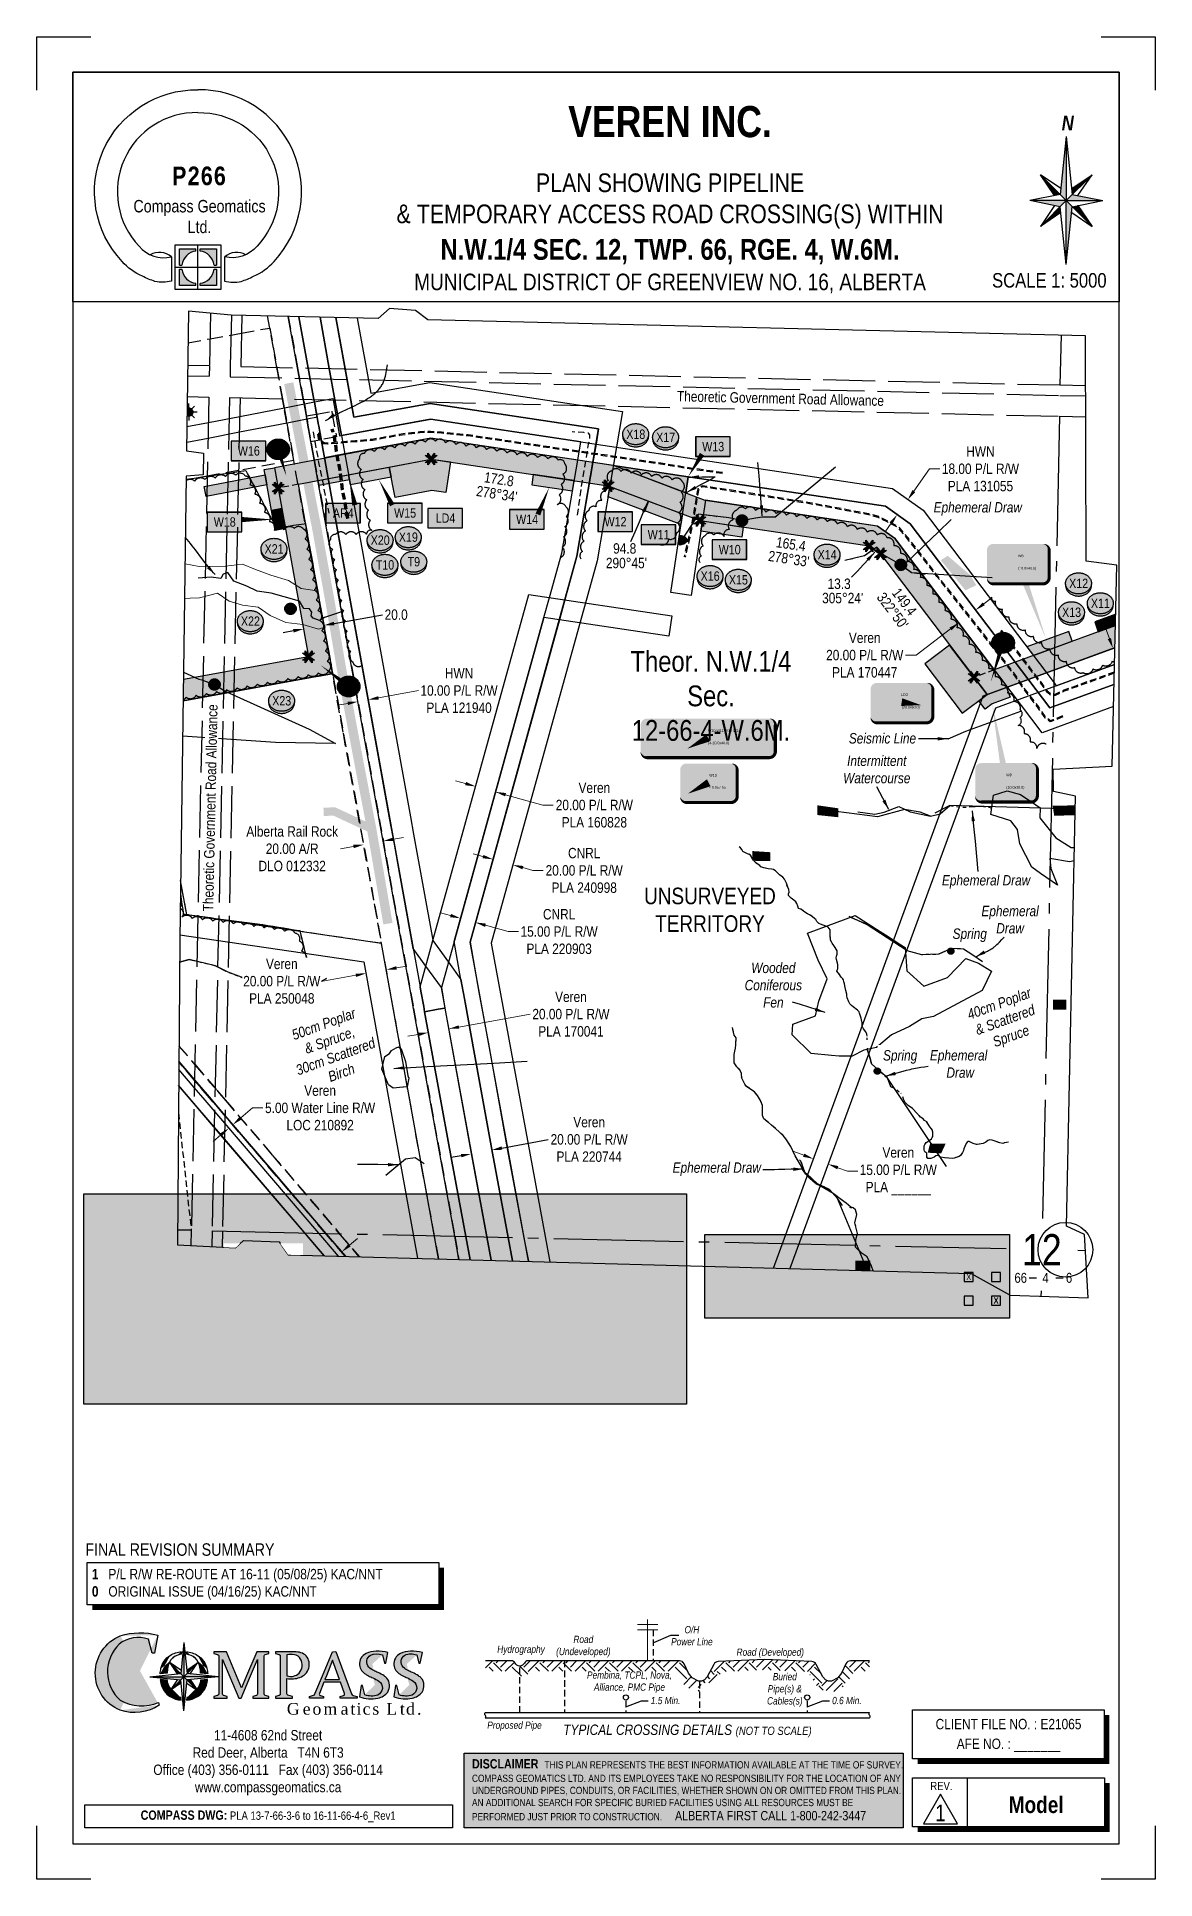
# Paper-space layout 'XING #5' of a CAD drawing. Extents: x -2321 to -1242, y 0 to 1778.
# The model-space entities are those that its viewports show. They can reach past a viewport. Long polylines and large blocks are cut down to what shows.
import ezdxf
from ezdxf.enums import TextEntityAlignment as Align

# ---------------------------------------------------------------- set-up
doc = ezdxf.new("R2018")
doc.units = 0
doc.header["$LTSCALE"] = 5
doc.header["$PDSIZE"] = 0.5
for name, pattern in [('0', [1, 1, 0]), ('foc-ACCESSROAD', [3.75, 2.5, -1.25]), ('foc-QUARTERLINE', [33, 25, -3, 2, -3]), ('foc-SEISMIC', [20.5, 15, -1, 0.5, -1, 0.5, -1, 0.5, -1]), ('foc-TIELINE', [1.875, 1.25, -0.625]), ('foc-TOPO-ephemeral', [6.25, 3.125, -0.625, 0.625, -0.625, 0.625, -0.625]), ('foc-TRAV', [1.875, 1.25, -0.625]), ('foc-UNSURVEYED', [12.5, 10, -2.5]), ('foc-WHEELTRACKS', [2, 0.4, -1.6]), ('UG_PIPE', [1.875, 1.25, -0.625])]:
    doc.linetypes.add(name, pattern=pattern)
doc.layers.get('Defpoints').update_dxf_attribs({"color": 9})
for name, color, linetype in [('10', 1, 'Continuous'), ('9', 3, 'Continuous'), ('AS-PIPE-UG', 44, 'UG_PIPE'), ('AS-ROADS', 254, 'Continuous'), ('AS-SEISMIC', 224, 'foc-SEISMIC'), ('AS-UNDERLAY-H', 141, 'Continuous'), ('C-AR', 13, 'foc-ACCESSROAD'), ('C-RW', 13, 'Continuous'), ('C-SYMBOL', 7, 'Continuous'), ('C-WS', 13, 'foc-ACCESSROAD'), ('CG-BORDER', 2, 'Continuous'), ('CG-LOGO', 7, 'Continuous'), ('CG-NORTH', 7, 'Continuous'), ('CG-NOTES', 7, 'Continuous'), ('F-AR', 190, 'foc-ACCESSROAD'), ('F-RW', 190, 'Continuous'), ('F-WS', 190, 'foc-ACCESSROAD'), ('F-WS-S', 8, 'Continuous'), ('L-BD', 7, 'Continuous'), ('L-BD1', 253, 'Continuous'), ('L-MON', 1, 'Continuous'), ('L-QSEC', 8, 'foc-QUARTERLINE'), ('L-ROAD-T', 7, 'Continuous'), ('L-SECLBL', 7, 'Continuous'), ('L-SECQ', 8, 'foc-QUARTERLINE'), ('L-TIE', 7, 'foc-TIELINE'), ('L-UNS-T', 3, 'Continuous'), ('L-USEC', 7, 'foc-UNSURVEYED'), ('P-CROSSINGS', 250, 'Continuous'), ('P-ELEVATION', 7, 'Continuous'), ('P-PROPOSED', 10, 'Continuous'), ('P-PROPOSED-H', 21, 'Continuous'), ('P-TEMP-BLOCKS', 250, 'Continuous'), ('P-TEMP-H', 41, 'Continuous'), ('P-TEMP_ACCESS ROAD', 46, 'Continuous'), ('P-TEMP_LOG DECK', 46, 'Continuous'), ('P-TEMP_WORKSPACE', 46, 'Continuous'), ('P-TRAV', 4, 'foc-TRAV'), ('P-TXT', 4, 'Continuous'), ('S-1', 1, 'Continuous'), ('S-2', 2, 'Continuous'), ('T-BUSH', 110, '0'), ('T-BUSH-T', 110, 'Continuous'), ('T-CREEK', 160, 'Continuous'), ('T-DRAW', 143, 'foc-TOPO-ephemeral'), ('T-SLOPE', 48, 'Continuous'), ('T-TIE', 201, 'foc-TIELINE'), ('T-WATER', 160, 'Continuous'), ('T-WATER-P3', 160, 'foc-WHEELTRACKS'), ('T-WATER-T', 170, 'Continuous'), ('WETLAND', 143, 'Continuous'), ('WETLAND-T', 146, 'Continuous')]:
    doc.layers.add(name, color=color, linetype=linetype)
for name, color, linetype, lineweight in [('AS-GENERAL', 48, 'Continuous', 18), ('C-RW-T', 13, 'Continuous', 9), ('F-AR-T', 190, 'Continuous', 9), ('F-RW-T', 190, 'Continuous', 9), ('F-WS-T', 190, 'Continuous', 9), ('T-TEXT', 48, 'Continuous', 18)]:
    doc.layers.add(name, color=color, linetype=linetype, lineweight=lineweight)
doc.styles.add('100L', font='ARIALN.TTF', dxfattribs={"height": 11})
doc.styles.add('175L', font='ARIALN.TTF', dxfattribs={"height": 20})
doc.styles.add('80', font='ARIALN.TTF', dxfattribs={"height": 10})
doc.styles.add('80CG', font='ARIALN.TTF', dxfattribs={"height": 10})
doc.styles.add('80L', font='ARIALN.TTF', dxfattribs={"height": 10})
doc.styles.add('80LS', font='ARIALNI.TTF', dxfattribs={"height": 10})
doc.styles.add('Crossing', font='ARIALN.TTF', dxfattribs={"height": 10})
doc.styles.add('foc-LtypeFont', font='ARIALN.TTF', dxfattribs={"height": 7.35})
doc.styles.add('SIMPLEX', font='ARIALN.TTF')
doc.styles.get("Standard").update_dxf_attribs({"font": 'ARIALN.TTF'})
doc.linetypes.add('foc-TOPO-flowdirection-NOLINE', pattern='A,0,[">",foc-LtypeFont,S=0.3,R=0,X=0,Y=-0.945],-20,[">",foc-LtypeFont,S=0.3,R=0,X=0,Y=-0.945],0', length=20)
doc.dimstyles.new('Compass 5 000', dxfattribs={"dimscale": 5, "dimtxt": 9, "dimasz": 2, "dimexe": 0.2, "dimexo": 0.0625, "dimgap": 0.5, "dimtad": 0, "dimtih": 1, "dimtoh": 1, "dimzin": 0, "dimdsep": 46, "dimtxsty": '80CG', "dimcen": 0.1, "dimse1": 1, "dimse2": 1, "dimclrd": 256, "dimclrt": 256, "dimaunit": 1, "dimadec": 4, "dimazin": 0, "dimtfac": 0.06, "dimtofl": 0, "dimtmove": 0, "dimatfit": 1, "dimfxl": 0.2, "dimtolj": 1, "dimtzin": 0, "dimlwd": -1, "dimarcsym": 0})

psp = doc.layouts.new('XING #5')

# ---------------------------------------------------------------- texts
at = {"style": '80L'}
for s, width, gutter_width, insert, char_height, attachment_point in [('\\pxqc;{\\fArial Narrow|b1|i0|c0|p34;\\H3.3333x;\\C14;VEREN INC.}\\P\\P{\\H2x;PLAN SHOWING PIPELINE \\P& TEMPORARY ACCESS ROAD CROSSING(S) WITHIN\\P\\H0.11111x; \\P\\fArial Narrow|b1|i0|c0|p34;\\H9.9999x;N.W.1/4 SEC. 12, TWP. 66, RGE. 4, W.6M.}\\P{\\H1.77778x;MUNICIPAL DISTRICT OF GREENVIEW NO. 16, ALBERTA}', 732.59, 45, (-2076.3, 1711.2), 9, 1), ('\\pxqr;SCALE 1: 5000', 109.905, 50, (-1288.6, 1550), 14, 3)]:
    psp.add_mtext_dynamic_manual_height_columns(s, width=width, gutter_width=gutter_width, heights=[0], dxfattribs=dict(at, insert=insert, char_height=char_height, attachment_point=attachment_point))
at = {"layer": 'CG-NOTES', "attachment_point": 1, "style": '80'}
for s, insert, char_height, width in [('\\pxqc;11-4608 62nd Street\\PRed Deer, Alberta   T4N 6T3\\POffice (403) 356-0111   Fax (403) 356-0114\\Pwww.compassgeomatics.ca', (-2226.9, 143.9), 10, 257.83), ('\\pxqc;{\\fArial Narrow|b1|i0|c0|p34;\\H1.125x;\\C14;COMPASS DWG:} PLA 13-7-66-3-6 to 16-11-66-4-6_Rev1', (-2273.2, 66.3), 8, 350.451)]:
    psp.add_mtext(s, dxfattribs=dict(at, insert=insert, char_height=char_height, width=width))

msp = doc.modelspace()

# ---------------------------------------------------------------- texts
at = {"layer": 'AS-SEISMIC', "insert": (405337.458, 6062660.132), "char_height": 9.99592, "attachment_point": 1, "style": '80L'}
msp.add_mtext_dynamic_manual_height_columns('\\pxqc;{\\fArial Narrow|b0|i1|c0|p34;Seismic Line}', width=64.70593, gutter_width=49.959, heights=[0], dxfattribs=at)
at = {"layer": 'C-SYMBOL', "color": 3, "insert": (405204.265, 6062739.382), "char_height": 19.99185, "width": 203.57327, "attachment_point": 2, "style": '175L'}
msp.add_mtext('Theor. N.W.1/4 Sec. 12-66-4-W.6M.', dxfattribs=at)
at = {"layer": 'L-BD1'}
for s, rotation, p in [('172.8', 351.428509, (404999.673, 6062905.175)), ("278%%D34'", 351.428509, (404997.55, 6062891.09)), ('165.4', 351.454405, (405281.484, 6062842.509)), ("278%%D33'", 351.454405, (405279.368, 6062828.423)), ("322%%D50'", 307.17112, (405379.681, 6062778.252)), ('149.4', 307.17112, (405391.031, 6062786.858))]:
    msp.add_text(s, height=9.9959, rotation=rotation, dxfattribs=at).set_placement(p, align=Align.MIDDLE_CENTER)
for s, p in [('94.8', (405121.015, 6062838.355)), ("290%%D45'", (405122.668, 6062824.309)), ('13.3', (405327.961, 6062804.287)), ("305%%D24'", (405331.391, 6062790.519))]:
    msp.add_text(s, height=9.9959, dxfattribs=at).set_placement(p, align=Align.MIDDLE_CENTER)
at = {"layer": 'L-UNS-T', "color": 3, "insert": (405203.272, 6062489.538), "char_height": 15.99348, "attachment_point": 5, "style": '80L'}
msp.add_mtext_dynamic_manual_height_columns('\\pxqc;UNSURVEYED TERRITORY', width=126.31028, gutter_width=47.461, heights=[0], dxfattribs=at)
at = {"layer": 'T-BUSH-T', "insert": (405480.695, 6062403.897), "char_height": 9.99592, "width": 68.42918, "attachment_point": 2, "rotation": 20, "style": '80LS'}
msp.add_mtext('40cm Poplar\\P& Scattered Spruce', dxfattribs=at)
at = {"layer": 'T-WATER-T', "char_height": 9.99592, "attachment_point": 1, "style": '80L'}
for s, width, gutter_width, insert in [('\\pxqc;{\\fArial Narrow|b0|i1|c0|p34;Ephemeral Draw}', 85.95699, 49.959, (405418.859, 6062883.075)), ('\\pxqc;{\\fArial Narrow|b0|i1|c0|p34;Ephemeral \\PDraw}', 55.93413, 49.986, (405591.732, 6062874.548)), ('\\pxqc;{\\fArial Narrow|b0|i1|c0|p34;Intermittent\\PWatercourse}', 57.80844, 49.986, (405335.417, 6062638.38)), ('\\pxqc;{\\fArial Narrow|b0|i1|c0|p34;Ephemeral\\P Draw}', 55.93413, 49.986, (405415.34, 6062354.185)), ('\\pxqc;{\\fArial Narrow|b0|i1|c0|p34;Ephemeral Draw}', 85.95728, 49.986, (405166.91, 6062245.856))]:
    msp.add_mtext_dynamic_manual_height_columns(s, width=width, gutter_width=gutter_width, heights=[0], dxfattribs=dict(at, insert=insert))
at = {"layer": 'WETLAND-T', "insert": (405561.398, 6062524.433), "char_height": 9.99589, "attachment_point": 1, "style": '80L'}
msp.add_mtext_dynamic_manual_height_columns('\\pxqc;{\\fArial Narrow|b0|i1|c0|p34;Garaminoid Marsh}', width=59.85029, gutter_width=49.979, heights=[0], dxfattribs=at)
at = {"layer": 'WETLAND-T', "insert": (405264.478, 6062438.591), "char_height": 9.99592, "width": 37.79073, "attachment_point": 2, "rotation": 0.024768, "style": '80L'}
msp.add_mtext('{\\fArial Narrow|b0|i1|c0|p34;Wooded Coniferous Fen}', dxfattribs=at)

# ---------------------------------------------------------------- blocks, each defined once
blk = doc.blocks.new('cg-north')
at = {"linetype": 'Continuous'}
for points in [[(-0.3, 62), (-6.2, 6), (-0.3, 0.1)], [(-25.2, 25), (-11.6, 4.9), (-6.2, 6)], [(24.6, 25), (5, 11.8), (5.6, 6)], [(-0.3, 0.1), (-35.5, 0.1), (-6.2, -5.8)], [(5.6, 6), (-0.3, 0.1), (34.9, 0.1)], [(5.6, -5.8), (-0.3, 0.1), (-0.3, -61.7)], [(-5.6, -11.5), (-6.2, -5.8), (-25.2, -24.8)], [(11, -4.7), (5.6, -5.8), (24.6, -24.8)]]:
    blk.add_hatch(color=14, dxfattribs=at).paths.add_polyline_path(points)
at = {"color": 14, "linetype": 'Continuous'}
for p, q in [((-0.3, 62), (-6.2, 6)), ((-0.3, 62), (-0.3, 0.1)), ((-0.3, 62), (5.6, 6)), ((-0.3, 0.1), (-25.2, 25)), ((-11.6, 4.9), (-25.2, 25)), ((-5.6, 11.8), (-25.2, 25)), ((-0.3, 0.1), (24.6, 25)), ((5, 11.8), (24.6, 25)), ((11, 4.9), (24.6, 25)), ((-6.2, 6), (-35.5, 0.1)), ((-0.3, 0.1), (-35.5, 0.1)), ((-6.2, -5.8), (-35.5, 0.1)), ((-0.3, 0.1), (-25.2, -24.8)), ((-0.3, 0.1), (24.6, -24.8)), ((-0.3, -61.7), (-0.3, 0.1)), ((-0.3, 0.1), (34.9, 0.1)), ((5.6, 6), (34.9, 0.1)), ((5.6, -5.8), (34.9, 0.1)), ((-11.6, -4.7), (-25.2, -24.8)), ((-5.6, -11.5), (-25.2, -24.8)), ((-0.3, -61.7), (-6.2, -5.8)), ((-0.3, -61.7), (5.6, -5.8)), ((5, -11.5), (24.6, -24.8)), ((10.9, -4.5), (11, -4.7)), ((11, -4.7), (24.6, -24.8))]:
    blk.add_line(p, q, dxfattribs=at)
at = {"color": 14, "linetype": 'Continuous', "insert": (-10.2, 82), "char_height": 14, "width": 22.782, "attachment_point": 1, "style": '80CG'}
blk.add_mtext('\\pxqc;{\\fArial Narrow|b1|i1|c0|p34;N}', dxfattribs=at)
blk = doc.blocks.new('*U124')
at = {"layer": 'Defpoints'}
for p, q in [((0, 1778), (52.2, 1778)), ((0, 1726.5), (0, 1778)), ((1027.2, 1778), (1079.5, 1778)), ((1079.5, 1778), (1079.5, 1726.5)), ((0, 0), (0, 51.5)), ((1079.5, 51.5), (1079.5, 0)), ((52.2, 0), (0, 0)), ((1079.5, 0), (1027.2, 0))]:
    blk.add_line(p, q, dxfattribs=at)
at = {"layer": 'S-1'}
for p, q in [((0, 1778), (0, 1778)), ((1079.5, 1778), (1079.5, 1778)), ((0, 0), (0, 0)), ((1079.5, 0), (1079.5, 0))]:
    blk.add_line(p, q, dxfattribs=at)
at = {"layer": 'S-2'}
blk.add_lwpolyline([(34.7, 34), (1044.7, 34), (1044.7, 1744), (34.7, 1744)], close=True, dxfattribs=at)
at = {"style": '80', "flags": 1}
blk.add_attdef('PAGENUMBER', (52.2, 51.5), '', height=10, rotation=90, dxfattribs=at)
blk = doc.blocks.new('c_logo')
h = blk.add_hatch(color=256)
edge = h.paths.add_edge_path()
edge.add_arc((-141.8, -18.9), 63, 74.1661, 107.5113, ccw=False)
edge.add_line((-124.6, 41.7), (-127.8, 24.4))
edge.add_line((-127.8, 24.4), (-129.9, 24.3))
edge.add_line((-129.9, 24.3), (-133.7, 38))
edge.add_arc((-143.5, 10.5), 29.1, 70.3832, 129.1598)
edge.add_arc((-136.2, 6.6), 36.9, 134.0613, 228.3206)
edge.add_arc((-139.8, 16.8), 43.2, 241.0325, 291.7344)
edge.add_line((-123.8, -23.3), (-123.3, -25.7))
edge.add_arc((-147.3, 10.4), 43.4, 251.5179, 303.5841, ccw=False)
edge.add_arc((-146.1, 5.2), 38.8, 112.1026, 247.4698, ccw=False)
h = blk.add_hatch(color=256)
edge = h.paths.add_edge_path()
edge.add_arc((-89, 1.8), 33.4, 166.6682, 175.6601, ccw=False)
edge.add_arc((-102.3, 5.6), 19.6, 121.6531, 168.6953, ccw=False)
edge.add_arc((-99.6, 0.9), 25, 95.0736, 121.1383, ccw=False)
edge.add_line((-101.8, 25.8), (-102.1, 23.3))
edge.add_arc((-99.9, 6.4), 17.1, 97.444, 127.0912)
edge.add_arc((-98.7, 8.4), 16.4, 134.7148, 171.0442)
edge.add_arc((-73.8, 3.2), 41.8, 169.3159, 177.5034)
edge.add_line((-115.5, 5), (-122.3, 4.3))
at = {"linetype": 'Continuous'}
for points in [[(-99.4, 34.7), (-102.5, 4.9), (-99.4, 1.7)], [(-99.4, 1.7), (-132.4, 1.7), (-102.5, -1.4)], [(-112.7, 15), (-105.6, 4.5), (-102.5, 4.9)], [(-96.3, 4.9), (-99.4, 1.7), (-66.4, 1.7)], [(-96.3, -1.4), (-99.4, 1.7), (-99.4, -31.3)], [(-86.1, 15), (-96.6, 7.9), (-96.3, 4.9)], [(-102.2, -4.5), (-102.5, -1.4), (-112.7, -11.6)], [(-93.2, -1.1), (-96.3, -1.4), (-86.1, -11.6)]]:
    blk.add_hatch(color=14, dxfattribs=at).paths.add_polyline_path(points)
h = blk.add_hatch(color=256)
edge = h.paths.add_edge_path()
edge.add_arc((-99.1, 0.9), 25, 58.8617, 85.0803, ccw=False)
edge.add_arc((-96.4, 5.6), 19.6, 11.3047, 58.3469, ccw=False)
edge.add_arc((-109.7, 1.8), 33.4, 4.3278, 13.3318, ccw=False)
edge.add_line((-76.4, 4.3), (-83.2, 5))
edge.add_arc((-124.9, 3.2), 41.8, 2.487, 10.6841)
edge.add_arc((-100.1, 8.4), 16.4, 8.9558, 45.2852)
edge.add_arc((-98.8, 6.4), 17.1, 52.9088, 82.7833)
edge.add_line((-96.7, 23.3), (-97, 25.8))
h = blk.add_hatch(color=256)
edge = h.paths.add_edge_path()
edge.add_line((-48.6, 2.5), (-58.3, 25.6))
edge.add_line((-58.3, 25.6), (-70.6, 25.6))
edge.add_line((-70.6, 25.6), (-70.6, 24.2))
edge.add_line((-70.6, 24.2), (-66.8, 23))
edge.add_arc((-67.2, 21.6), 1.5, 0, 72.6157, ccw=False)
edge.add_line((-65.7, 21.6), (-65.7, 2.5))
edge.add_line((-65.7, 2.5), (-65.7, -14.9))
edge.add_arc((-67.2, -14.9), 1.5, -73.424, 0, ccw=False)
edge.add_line((-66.8, -16.3), (-70.5, -17.4))
edge.add_line((-70.5, -17.4), (-70.5, -18.9))
edge.add_line((-70.5, -18.9), (-57.6, -18.9))
edge.add_line((-57.6, -18.9), (-57.6, -17.5))
edge.add_line((-57.6, -17.5), (-61.1, -16.4))
edge.add_arc((-60.6, -15), 1.5, 180, 252.4646, ccw=False)
edge.add_line((-62.1, -15), (-62.1, 2.5))
edge.add_line((-62.1, 2.5), (-62.1, 18.4))
edge.add_line((-62.1, 18.4), (-46.4, -18.9))
edge.add_line((-46.4, -18.9), (-44.1, -18.9))
edge.add_line((-44.1, -18.9), (-35, 2.5))
edge.add_line((-35, 2.5), (-28.3, 18.3))
edge.add_line((-28.3, 18.3), (-28.3, 2.5))
edge.add_line((-28.3, 2.5), (-28.3, -15))
edge.add_arc((-29.8, -15), 1.5, -73.424, 0, ccw=False)
edge.add_line((-29.4, -16.4), (-32.7, -17.4))
edge.add_line((-32.7, -17.4), (-32.7, -18.9))
edge.add_line((-32.7, -18.9), (-17.3, -18.9))
edge.add_line((-17.3, -18.9), (-17.3, -17.5))
edge.add_line((-17.3, -17.5), (-21, -16.3))
edge.add_arc((-20.5, -14.9), 1.5, 180, 252.4646, ccw=False)
edge.add_line((-22, -14.9), (-22, 2.5))
edge.add_line((-22, 2.5), (-22, 21.7))
edge.add_arc((-20.5, 21.7), 1.5, 107.3843, 180, ccw=False)
edge.add_line((-21, 23.1), (-17.4, 24.2))
edge.add_line((-17.4, 24.2), (-17.4, 25.6))
edge.add_line((-17.4, 25.6), (-29.1, 25.6))
edge.add_line((-29.1, 25.6), (-38.8, 2.5))
edge.add_line((-38.8, 2.5), (-43.7, -9.1))
edge.add_line((-43.7, -9.1), (-48.6, 2.5))
h = blk.add_hatch(color=256)
h.paths.add_polyline_path([(7.6, 25.6), (-11.1, 25.6), (-11.1, 24.2), (-7.3, 23, -0.326805), (-6.3, 21.6), (-6.3, -14.9, -0.331803), (-7.4, -16.3), (-11.1, -17.4), (-11.1, -18.9), (5.3, -18.9), (5.3, -17.5), (1, -16.2, -0.327162), (0, -14.7), (0, 0, 0.135693), (12.6, 1, 0.518306), (18.8, 21.8, 0.201798)])
h.paths.add_polyline_path([(0, 22.9, -0.05909), (7.3, 22.8, -0.236459), (13.3, 18.7, -0.297964), (11.9, 5.1, -0.269959), (0.5, 2.5, -0.011455), (0, 2.6)], flags=16)
h = blk.add_hatch(color=256)
h.paths.add_polyline_path([(47.4, 26.1), (44.1, 25.8), (34.4, 2.5), (27.1, -15, -0.225541), (25.7, -16.2), (21.8, -17.4), (21.8, -18.9), (34.7, -18.9), (35.3, -18.9), (35.3, -17.5), (32.4, -16.6, -0.43446), (31.4, -14.6), (35.8, -3.6), (51.8, -3.6), (55.7, -14.5, -0.430441), (54.7, -16.5), (51.5, -17.4), (51.5, -18.9), (67.8, -18.9), (67.8, -17.5), (63.9, -16.3, -0.232291), (62.4, -14.9), (56.1, 2.5)])
h.paths.add_polyline_path([(44.1, 17.7), (49.6, 2.5), (50.9, -1.1), (36.8, -1.1), (38.2, 2.5)], flags=16)
h = blk.add_hatch(color=256)
edge = h.paths.add_edge_path()
edge.add_arc((103.3, 50.8), 54.1, 243.1997, 248.1345)
edge.add_arc((69.9, -30.2), 33.5, 55.7647, 66.7239, ccw=False)
edge.add_arc((84.5, -9), 7.7, -65.6478, 57.1428, ccw=False)
edge.add_arc((81.8, 0.7), 17.7, 248.3428, 289.4425, ccw=False)
edge.add_line((75.3, -15.8), (73.1, -6.7))
edge.add_line((73.1, -6.7), (71.7, -6.9))
edge.add_line((71.7, -6.9), (70.1, -17.8))
edge.add_arc((81.2, 14.2), 33.9, 250.8905, 281.4155)
edge.add_arc((84.6, -3.1), 16.2, 281.7683, 321.9948)
edge.add_arc((87.3, -7), 11.8, 328.8789, 398.35)
edge.add_arc((79.7, -17.6), 24.7, 46.7096, 54.4302)
edge.add_arc((79.7, -17.6), 24.7, 54.4302, 70.3091)
edge.add_arc((139.4, 119.6), 125, 243.6166, 245.7228, ccw=False)
edge.add_arc((89.5, 20.6), 14.2, 223.2297, 246.3738, ccw=False)
edge.add_arc((84.7, 16.1), 7.62, 121.2723, 223.353, ccw=False)
edge.add_arc((86.6, 7.5), 16.2, 69.6826, 111.1397, ccw=False)
edge.add_line((92.2, 22.7), (94.3, 14.7))
edge.add_line((94.3, 14.7), (95.6, 14.9))
edge.add_line((95.6, 14.9), (97.6, 24.9))
edge.add_arc((87.2, -14.4), 40.7, 75.2956, 91.6843)
edge.add_arc((86, 5.6), 20.7, 89.7518, 117.221)
edge.add_arc((80.5, 14.4), 10.4, 112.8657, 186.9967)
edge.add_arc((81.9, 14.2), 11.8, 185.0082, 240.0685)
edge.add_arc((103.3, 50.8), 54.1, 239.829, 243.1997)
h = blk.add_hatch(color=256)
edge = h.paths.add_edge_path()
edge.add_arc((136.5, 50.8), 54.1, 243.1997, 248.1345)
edge.add_arc((103.1, -30.2), 33.5, 55.7647, 66.7239, ccw=False)
edge.add_arc((117.7, -9), 7.7, -65.6478, 57.1428, ccw=False)
edge.add_arc((115, 0.7), 17.7, 248.3428, 289.4425, ccw=False)
edge.add_line((108.5, -15.8), (106.3, -6.7))
edge.add_line((106.3, -6.7), (104.8, -6.9))
edge.add_line((104.8, -6.9), (103.3, -17.8))
edge.add_arc((114.4, 14.2), 33.9, 250.8905, 281.4155)
edge.add_arc((117.8, -3.1), 16.2, 281.7683, 321.9948)
edge.add_arc((120.5, -7), 11.8, 328.8789, 398.35)
edge.add_arc((112.8, -17.6), 24.7, 46.7096, 54.4302)
edge.add_arc((112.8, -17.6), 24.7, 54.4302, 70.3091)
edge.add_arc((172.5, 119.6), 125, 243.6166, 245.7228, ccw=False)
edge.add_arc((122.7, 20.6), 14.2, 223.2297, 246.3738, ccw=False)
edge.add_arc((117.9, 16.1), 7.62, 121.2723, 223.353, ccw=False)
edge.add_arc((119.8, 7.5), 16.2, 69.6826, 111.1397, ccw=False)
edge.add_line((125.4, 22.7), (127.5, 14.7))
edge.add_line((127.5, 14.7), (128.8, 14.9))
edge.add_line((128.8, 14.9), (130.8, 24.9))
edge.add_arc((120.4, -14.4), 40.7, 75.2956, 91.6843)
edge.add_arc((119.2, 5.6), 20.7, 89.7518, 117.221)
edge.add_arc((113.7, 14.4), 10.4, 112.8657, 186.9967)
edge.add_arc((115.1, 14.2), 11.8, 185.0082, 240.0685)
edge.add_arc((136.5, 50.8), 54.1, 239.829, 243.1997)
h = blk.add_hatch(color=256)
edge = h.paths.add_edge_path()
edge.add_arc((-89, 3), 33.4, 186.7164, 193.3318)
edge.add_arc((-102.3, -0.8), 19.6, 191.3047, 238.3469)
edge.add_arc((-99.6, 3.9), 25, 238.8617, 264.5936)
edge.add_line((-102, -21), (-102.2, -18.5))
edge.add_arc((-99.9, -1.6), 17.1, 232.9088, 262.0641, ccw=False)
edge.add_arc((-98.7, -3.6), 16.4, 188.9558, 225.2852, ccw=False)
edge.add_arc((-73.8, 1.6), 41.8, 184.3813, 190.6841, ccw=False)
edge.add_line((-115.5, -1.6), (-122.2, -0.9))
h = blk.add_hatch(color=256)
edge = h.paths.add_edge_path()
edge.add_arc((-124.9, 1.6), 41.8, 349.3159, 355.6284, ccw=False)
edge.add_arc((-100.1, -3.6), 16.4, 314.7148, 351.0442, ccw=False)
edge.add_arc((-98.8, -1.6), 17.1, 277.7082, 307.0912, ccw=False)
edge.add_line((-96.5, -18.5), (-96.8, -21))
edge.add_arc((-99.1, 3.9), 25, 275.2524, 301.1383)
edge.add_arc((-96.4, -0.8), 19.6, 301.6531, 348.6953)
edge.add_arc((-109.7, 3), 33.4, 346.6682, 353.2958)
edge.add_line((-76.6, -0.9), (-83.3, -1.6))
at = {"color": 14, "linetype": 'Continuous'}
for p, q in [((-99.4, 34.7), (-102.5, 4.9)), ((-99.4, 34.7), (-99.4, 1.7)), ((-99.4, 34.7), (-96.3, 4.9)), ((-132.4, 1.7), (-102.5, 4.9)), ((-132.4, 1.7), (-102.5, -1.4)), ((-132.4, 1.7), (-99.4, 1.7)), ((-99.4, 1.7), (-112.7, 15)), ((-105.6, 4.5), (-112.7, 15)), ((-102.2, 7.9), (-112.7, 15)), ((-99.4, 1.7), (-112.7, -11.6)), ((-99.4, 1.7), (-86.1, 15)), ((-66.4, 1.7), (-99.4, 1.7)), ((-99.4, 1.7), (-86.1, -11.6)), ((-99.4, -31.3), (-99.4, 1.7)), ((-96.6, 7.9), (-86.1, 15)), ((-66.4, 1.7), (-96.3, 4.9)), ((-66.4, 1.7), (-96.3, -1.4)), ((-93.2, 4.5), (-86.1, 15)), ((-105.6, -1.1), (-112.7, -11.6)), ((-102.2, -4.5), (-112.7, -11.6)), ((-99.4, -31.3), (-102.5, -1.4)), ((-99.4, -31.3), (-96.3, -1.4)), ((-96.6, -4.5), (-86.1, -11.6)), ((-93.2, -1.1), (-86.1, -11.6))]:
    blk.add_line(p, q, dxfattribs=at)
at = {"flags": 128}
for points in [[(-160.8, 41.1, -0.146532), (-124.6, 41.7), (-127.8, 24.4), (-129.9, 24.3), (-133.7, 38, 0.262236), (-161.9, 33.1, 0.436158), (-160.8, -21, 0.22491), (-123.8, -23.3), (-123.3, -25.7, -0.231173), (-161, -30.7, -0.670499)], [(-122.3, 4.3, -0.039254), (-121.5, 9.5, -0.208192), (-112.6, 22.3, -0.114221), (-101.8, 25.8), (-102.1, 23.3, 0.130087), (-110.2, 20, 0.159858), (-114.8, 10.9, 0.03574), (-115.5, 5)], [(-97, 25.8, -0.114902), (-86.2, 22.3, -0.208192), (-77.2, 9.5, -0.039307), (-76.4, 4.3), (-83.2, 5, 0.035782), (-83.9, 10.9, 0.159858), (-88.5, 20, 0.131095), (-96.7, 23.3)], [(-48.6, 2.5), (-58.3, 25.6), (-70.6, 25.6), (-70.6, 24.2), (-66.8, 23, -0.327892), (-65.7, 21.6), (-65.7, 2.5), (-65.7, -14.9, -0.331803), (-66.8, -16.3), (-70.5, -17.4), (-70.5, -18.9), (-57.6, -18.9), (-57.6, -17.5), (-61.1, -16.4, -0.327162), (-62.1, -15), (-62.1, 2.5), (-62.1, 18.4), (-46.4, -18.9), (-44.1, -18.9), (-35, 2.5), (-28.3, 18.3), (-28.3, 2.5), (-28.3, -15, -0.331803), (-29.4, -16.4), (-32.7, -17.4), (-32.7, -18.9), (-17.3, -18.9), (-17.3, -17.5), (-21, -16.3, -0.327162), (-22, -14.9), (-22, 2.5), (-22, 21.7, -0.327892), (-21, 23.1), (-17.4, 24.2), (-17.4, 25.6), (-29.1, 25.6), (-38.8, 2.5), (-43.7, -9.1)], [(78.9, 2.5, 0.021535), (83.1, 0.5, -0.047855), (88.7, -2.5, -0.593701), (87.7, -16, -0.181278), (75.3, -15.8), (73.1, -6.7), (71.7, -6.9), (70.1, -17.8, 0.133984), (87.9, -19, 0.177346), (97.4, -13.1, 0.312763), (96.6, 0.4, 0.0337), (94, 2.5, 0.069396), (88, 5.6, -0.00919), (83.8, 7.6, -0.10133), (79.2, 10.9, -0.477408), (80.8, 22.6, -0.18289), (92.2, 22.7), (94.3, 14.7), (95.6, 14.9), (97.6, 24.9, 0.071631), (86.1, 26.3, 0.120434), (76.5, 24, 0.335231), (70.2, 13.1, 0.244978), (76.1, 4, 0.014709)], [(112.1, 2.5, 0.021535), (116.3, 0.5, -0.047855), (121.9, -2.5, -0.593701), (120.9, -16, -0.181278), (108.5, -15.8), (106.3, -6.7), (104.8, -6.9), (103.3, -17.8, 0.133984), (121.1, -19, 0.177346), (130.6, -13.1, 0.312763), (129.8, 0.4, 0.0337), (127.2, 2.5, 0.069396), (121.2, 5.6, -0.00919), (117, 7.6, -0.10133), (112.4, 10.9, -0.477408), (113.9, 22.6, -0.18289), (125.4, 22.7), (127.5, 14.7), (128.8, 14.9), (130.8, 24.9, 0.071631), (119.2, 26.3, 0.120434), (109.7, 24, 0.335231), (103.4, 13.1, 0.244978), (109.3, 4, 0.014709)], [(-122.2, -0.9, 0.028873), (-121.5, -4.7, 0.208192), (-112.6, -17.5, 0.11275), (-102, -21), (-102.2, -18.5, -0.127905), (-110.2, -15.2, -0.159858), (-114.8, -6.1, -0.027508), (-115.5, -1.6)], [(-83.3, -1.6, -0.02755), (-83.9, -6.1, -0.159858), (-88.5, -15.2, -0.128915), (-96.5, -18.5), (-96.8, -21, 0.113431), (-86.2, -17.5, 0.208192), (-77.2, -4.7, 0.028926), (-76.6, -0.9)]]:
    blk.add_lwpolyline(points, format="xyb", close=True, dxfattribs=at)
for points in [[(-11.1, -18.9), (5.3, -18.9), (5.3, -17.5), (1, -16.2, -0.327162), (0, -14.7), (0, 0, 0.135693), (12.6, 1, 0.518306), (18.8, 21.8, 0.201798), (7.6, 25.6), (-11.1, 25.6), (-11.1, 24.2), (-7.3, 23, -0.326805), (-6.3, 21.6), (-6.3, -14.9, -0.331803), (-7.4, -16.3), (-11.1, -17.4), (-11.1, -18.9), (1.8, -18.9)], [(0.5, 2.5, 0.269959), (11.9, 5.1, 0.297964), (13.3, 18.7, 0.236459), (7.3, 22.8, 0.05909), (0, 22.9), (0, 2.6, 0.011455), (0.5, 2.5, 0.011455)], [(34.7, -18.9), (21.8, -18.9), (21.8, -17.4), (25.7, -16.2, 0.225541), (27.1, -15), (34.4, 2.5), (44.1, 25.8), (47.4, 26.1), (56.1, 2.5), (62.4, -14.9, 0.232291), (63.9, -16.3), (67.8, -17.5), (67.8, -18.9), (51.5, -18.9), (51.5, -17.4), (54.7, -16.5, 0.430441), (55.7, -14.5), (51.8, -3.6), (35.8, -3.6), (31.4, -14.6, 0.43446), (32.4, -16.6), (35.3, -17.5), (35.3, -18.9), (21.8, -18.9)]]:
    blk.add_lwpolyline(points, format="xyb", dxfattribs=at)
blk.add_lwpolyline([(50.9, -1.1), (49.6, 2.5), (44.1, 17.7), (38.2, 2.5), (36.8, -1.1)], close=True, dxfattribs=at)
at = {"insert": (0, -23.7), "char_height": 11.25, "width": 132.416, "attachment_point": 1, "style": '80CG'}
blk.add_mtext('{\\fBook Antiqua|b0|i0|c0|p18;\\T1.25;Geomatics Ltd.}', dxfattribs=at)
blk = doc.blocks.new('STAMP')
at = {"linetype": 'Continuous'}
h = blk.add_hatch(color=256, dxfattribs=at)
h.dxf.hatch_style = 1
h.paths.add_polyline_path([(-3.5, -57.3), (-3.5, -55.2), (-19.4, -55.2), (-19.4, -70.8), (-17, -70.8, -0.341095)])
h.paths.add_polyline_path([(14.1, -70.8), (16.5, -70.8), (16.5, -55.2), (0.5, -55.2), (0.5, -57.3, -0.341095)])
h.paths.add_polyline_path([(0.5, -88.4), (0.5, -90.4), (16.5, -90.4), (16.5, -74.8), (14.1, -74.8, -0.341095)])
h.paths.add_polyline_path([(-17, -74.8), (-19.4, -74.8), (-19.4, -90.4), (-3.5, -90.4), (-3.5, -88.4, -0.341095)])
for p, q in [((-1.5, -94.4), (-1.5, -51.2)), ((-19.4, -70.8), (-17, -70.8)), ((-3.5, -57.3), (-3.5, -55.2)), ((0.5, -57.3), (0.5, -55.2)), ((14.1, -70.8), (16.5, -70.8)), ((-23.4, -72.8), (20.5, -72.8)), ((-19.4, -74.8), (-17, -74.8)), ((-3.5, -90.4), (-3.5, -88.4)), ((0.5, -90.4), (0.5, -88.4)), ((14.1, -74.8), (16.5, -74.8))]:
    blk.add_line(p, q, dxfattribs=at)
at = {"linetype": 'Continuous', "flags": 128}
for points in [[(-1.5, 76.4, 0.665153), (-58.4, -52.5, 0.284669), (-27.2, -62.8), (-27.2, -86.2, -0.121434), (-43, -86.6, -0.034119), (-55.1, -81.5, -0.115846), (-74.8, -67.2, -0.661414), (-1.5, 98.4, 0.661414)], [(-1.5, 76.4, -0.665153), (55.5, -52.5, -0.284669), (24.2, -62.8), (24.2, -86.2, 0.121434), (40.1, -86.6, 0.034119), (52.2, -81.5, 0.115846), (71.9, -67.2, 0.661414), (-1.5, 98.4, -0.661414)]]:
    blk.add_lwpolyline(points, format="xyb", dxfattribs=at)
at = {"linetype": 'Continuous'}
blk.add_lwpolyline([(20.5, -94.4), (-23.4, -94.4), (-23.4, -51.2), (20.5, -51.2)], close=True, dxfattribs=at)
for points in [[(-19.4, -70.8), (-19.4, -55.2), (-3.5, -55.2)], [(0.5, -55.2), (16.5, -55.2), (16.5, -70.8)], [(-3.5, -90.4), (-19.4, -90.4), (-19.4, -74.8)], [(16.5, -74.8), (16.5, -90.4), (0.5, -90.4)]]:
    blk.add_lwpolyline(points, dxfattribs=at)
for centre, radius, start, end in [((-38.8, -76.5), 18, 49.7767, 119.1818), ((-1.5, -72.8), 15.7, 97.3315, 172.6685), ((-1.5, -72.8), 15.7, 7.3315, 82.6685), ((35.9, -76.5), 18, 60.8182, 130.2233), ((-1.5, -72.8), 15.7, 187.3315, 262.6685), ((-1.5, -72.8), 15.7, 277.3315, 352.6685)]:
    blk.add_arc(centre, radius, start, end, dxfattribs=at)
at = {"linetype": 'Continuous', "attachment_point": 5, "style": '80CG'}
for s, width, insert, char_height in [('{\\fArial Narrow|b1|i0|c0|p34;\\T1.1;P266}', 51.54, (0, 15.2), 18), ('\\pxqc;Compass Geomatics\\PLtd.', 127.184, (0, -24), 12)]:
    blk.add_mtext_dynamic_manual_height_columns(s, width=width, gutter_width=45, heights=[0], dxfattribs=dict(at, insert=insert, char_height=char_height))
blk = doc.blocks.new('*U125')
at = {"layer": 'CG-NOTES'}
h = blk.add_hatch(dxfattribs=at)
h.set_pattern_fill('EARTH', color=256, scale=2.5, angle=45)
h.set_pattern_definition([(45, (-342.701, 88.198), (2e-15, 22.45064), [15.875, -15.875]), (45, (-346.91, 92.408), (2e-15, 22.45064), [15.875, -15.875]), (45, (-351.12, 96.617), (2e-15, 22.45064), [15.875, -15.875]), (135, (-351.12, 99.424), (-22.45064, 2e-15), [15.875, -15.875]), (135, (-346.91, 103.633), (-22.45064, 2e-15), [15.875, -15.875]), (135, (-342.701, 107.843), (-22.45064, 2e-15), [15.875, -15.875])])
edge = h.paths.add_edge_path()
edge.add_line((15.1, 1.3), (15.1, 3.7))
edge.add_line((15.1, 3.7), (22.6, 3.7))
edge.add_line((22.6, 3.7), (22.6, -1.3))
edge.add_line((22.6, -1.3), (25.5, -1.3))
edge.add_line((25.5, -1.3), (25.5, 7.1))
edge.add_line((25.5, 7.1), (34.7, 7.1))
edge.add_line((34.7, 7.1), (34.7, 1.6))
edge.add_line((34.7, 1.6), (35.1, 1.8))
edge.add_line((35.1, 1.8), (39.6, 7.4))
edge.add_line((39.6, 7.4), (45, 17.7))
edge.add_line((45, 17.7), (87, 19.7))
edge.add_line((87, 19.7), (129, 17.7))
edge.add_line((129, 17.7), (134.5, 7.4))
edge.add_line((134.5, 7.4), (139, 1.8))
edge.add_line((139, 1.8), (146, -1.3))
edge.add_line((146, -1.3), (153.7, -1.3))
edge.add_line((153.7, -1.3), (164.1, 3.9))
edge.add_line((164.1, 3.9), (169.5, 11.1))
edge.add_line((169.5, 11.1), (172.9, 18.3))
edge.add_line((172.9, 18.3), (188, 18.3))
edge.add_line((188, 18.3), (188, 28.3))
edge.add_line((188, 28.3), (169.7, 28.3))
edge.add_arc((169.7, 23.3), 5, 90, 154.7868)
edge.add_line((165.2, 25.5), (160.9, 16.3))
edge.add_line((160.9, 16.3), (157.5, 11.8))
edge.add_line((157.5, 11.8), (151.3, 8.7))
edge.add_line((151.3, 8.7), (148.2, 8.7))
edge.add_line((148.2, 8.7), (145.3, 10))
edge.add_line((145.3, 10), (142.9, 12.9))
edge.add_line((142.9, 12.9), (136.5, 24.9))
edge.add_arc((132.1, 22.6), 5, 27.9925, 87.3009)
edge.add_line((132.3, 27.6), (87, 29.7))
edge.add_line((87, 29.7), (41.7, 27.6))
edge.add_arc((42, 22.6), 5, 92.6991, 152.0075)
edge.add_line((37.6, 24.9), (31.2, 12.9))
edge.add_line((31.2, 12.9), (28.8, 10))
edge.add_line((28.8, 10), (25.9, 8.7))
edge.add_line((25.9, 8.7), (22.7, 8.7))
edge.add_line((22.7, 8.7), (16.6, 11.8))
edge.add_line((16.6, 11.8), (13.2, 16.3))
edge.add_line((13.2, 16.3), (8.9, 25.5))
edge.add_arc((4.4, 23.3), 5, 25.2132, 90)
edge.add_line((4.4, 28.3), (-141.6, 28.3))
edge.add_arc((-141.6, 24.3), 4, 90, 153.6122)
edge.add_arc((-149.7, 28.3), 5, 206.3878, 333.6122, ccw=False)
edge.add_arc((-157.8, 24.3), 4, 26.3878, 90)
edge.add_line((-157.8, 28.3), (-182.8, 28.3))
edge.add_line((-182.8, 28.3), (-182.8, 18.3))
edge.add_line((-182.8, 18.3), (-160.9, 18.3))
edge.add_arc((-149.7, 28.3), 15, 221.8103, 318.1897)
edge.add_line((-138.5, 18.3), (1.2, 18.3))
edge.add_line((1.2, 18.3), (4.6, 11.1))
edge.add_line((4.6, 11.1), (10, 3.9))
edge.add_line((10, 3.9), (15.1, 1.3))
at = {"flags": 128}
for points in [[(-183, -26.7, 0.098196), (-182.5, -25.8, 0.115025), (-182.5, -25, 0.189102), (-183, -24.2, -0.189102), (-183.5, -23.3, -0.115025), (-183.4, -22.5, -0.098196), (-183, -21.7)], [(188, -26.7, 0.098196), (188.4, -25.8, 0.115025), (188.5, -25, 0.189102), (188, -24.2, -0.189102), (187.5, -23.3, -0.115025), (187.5, -22.5, -0.098196), (188, -21.7)]]:
    blk.add_lwpolyline(points, format="xyb", dxfattribs=at)
at = {"layer": 'CG-NOTES', "const_width": 1, "flags": 128}
for points in [[(-36.3, 63.3), (-16.3, 63.3)], [(-36.3, 58.3), (-16.3, 58.3)], [(-26.3, 28.3), (-26.3, 68.3)]]:
    blk.add_lwpolyline(points, dxfattribs=at)
at = {"layer": 'CG-NOTES', "flags": 128}
for points in [[(-20.2, 46.1), (-3.9, 53.2), (4, 53.2)], [(-47.2, -16), (-32.1, -10.3), (-25.7, -10.3)], [(127.8, -16), (143, -10.3), (149.3, -10.3)], [(-183, -21.7), (188, -21.7)], [(-183, -26.7), (188, -26.7)]]:
    blk.add_lwpolyline(points, dxfattribs=at)
blk.add_lwpolyline([(188, 28.3), (169.7, 28.3, 0.290464), (165.2, 25.5), (160.9, 16.3), (157.5, 11.8), (151.3, 8.7), (148.2, 8.7), (145.3, 10), (142.9, 12.9), (136.5, 24.9, 0.264717), (132.3, 27.6), (87, 29.7), (41.7, 27.6, 0.264717), (37.6, 24.9), (31.2, 12.9), (28.8, 10), (25.9, 8.7), (22.7, 8.7), (16.6, 11.8), (13.2, 16.3), (8.9, 25.5, 0.290464), (4.4, 28.3), (-141.6, 28.3, 0.284915), (-145.2, 26.1, -0.620174), (-154.2, 26.1, 0.284915), (-157.8, 28.3), (-182.8, 28.3)], format="xyb", dxfattribs=at)
at = {"layer": 'CG-NOTES'}
for centre in [(-47.2, -7), (127.8, -7)]:
    blk.add_circle(centre, 2.5, dxfattribs=at)
at = {"layer": 'T-TIE'}
for p, q in [((-20.8, 58.3), (-20.8, 28.3)), ((-149.8, 22), (-149.8, -21.7)), ((-106.5, 28.3), (-106.5, -21.7)), ((23.9, 7.9), (23.9, -21.7)), ((-47.2, -10.3), (-47.2, -21.7)), ((127.8, -10.3), (127.8, -21.7))]:
    blk.add_line(p, q, dxfattribs=at)
at = {"layer": 'CG-NOTES', "attachment_point": 1}
for s, width, gutter_width, insert, char_height, style in [('\\pxqc;{\\fArial Narrow|b0|i1|c0|p34;O/H\\PPower Line}', 39.983, 47.5, (-3.5, 61.9), 7, '80'), ('\\pxqc;{\\fArial Narrow|b0|i1|c0|p34;Hydrography}', 46.463, 47.5, (-171.7, 43), 7, '80'), ('\\pxqc;{\\fArial Narrow|b0|i1|c0|p34;Road\\P(Undeveloped)}', 52.202, 47.5, (-114.4, 52.5), 7, '80'), ('\\pxqc;{\\fArial Narrow|b0|i1|c0|p34;Road (Developed)}', 81.474, 47.5, (51.4, 40.2), 7, '80'), ('\\pxqc;{\\fArial Narrow|b0|i1|c0|p34;Pembina, TCPL, Nova,\\PAlliance, PMC Pipe}', 81.267, 47.5, (-84.4, 18.1), 7, '80'), ('\\pxqc;{\\fArial Narrow|b0|i1|c0|p34;Buried Pipe(s) &\\PCables(s)}', 40.55, 47.5, (85.9, 16.5), 7, '80'), ('\\pxqc;{\\fArial Narrow|b0|i1|c0|p34;1.5 Min.}', 27.803, 47.5, (-22.8, -6.5), 7, '80'), ('\\pxqc;{\\fArial Narrow|b0|i1|c0|p34;0.6 Min.}', 27.803, 47.5, (152.2, -6.5), 7, '80'), ('\\pxqc;{\\fArial Narrow|b0|i1|c0|p34;Proposed Pipe}', 52.475, 47.5, (-181, -30.3), 7, '80'), ('\\pxqc;{\\fArial Narrow|b0|i1|c0|p34;\\H0.90909x;TYPICAL CROSSING DETAILS\\H1.1x; \\H0.72727x;(NOT TO SCALE)}', 241.785, 55, (-108.7, -33.2), 11, '100L')]:
    blk.add_mtext_dynamic_manual_height_columns(s, width=width, gutter_width=gutter_width, heights=[0], dxfattribs=dict(at, insert=insert, char_height=char_height, style=style))
blk = doc.blocks.new('FileNumbers')
at = {"layer": 'CG-NOTES', "flags": 128}
blk.add_lwpolyline([(0, -47.4), (0, 0), (185.1, 0), (185.1, -47.4)], close=True, dxfattribs=at)
at = {"layer": 'CG-NOTES', "const_width": 5, "flags": 128}
blk.add_lwpolyline([(187.6, -5), (187.6, -49.9), (5, -49.9)], dxfattribs=at)
at = {"layer": 'CG-NOTES', "char_height": 10, "attachment_point": 5, "style": '80'}
for s, width, insert in [('CLIENT FILE NO. : E21065', 184.776, (92.7, -13.9)), ('AFE NO. : _______', 184.866, (92.7, -34.3))]:
    blk.add_mtext_dynamic_manual_height_columns(s, width=width, gutter_width=45, heights=[0], dxfattribs=dict(at, insert=insert))
blk = doc.blocks.new('*U33')
at = {"layer": 'CG-NOTES'}
for p, q in [((-339.4, 0), (0, 0)), ((-339.4, -22.4), (-339.4, 0)), ((0, 0), (0, -22.4)), ((-339.4, -40.7), (-339.4, -22.4)), ((0, -22.4), (0, -40.7)), ((0, -40.7), (-339.4, -40.7))]:
    blk.add_line(p, q, dxfattribs=at)
at = {"layer": 'CG-NOTES', "const_width": 5, "flags": 128}
for points in [[(2.5, -22.5), (2.5, -5)], [(2.5, -22.5), (2.5, -43.2), (-334.4, -43.2)]]:
    blk.add_lwpolyline(points, dxfattribs=at)
at = {"insert": (-341.1, 18.5), "char_height": 12, "attachment_point": 1, "style": '80L'}
blk.add_mtext_dynamic_manual_height_columns('{\\C14;FINAL REVISION SUMMARY}', width=182.551, gutter_width=45, heights=[0], dxfattribs=at)
blk = doc.blocks.new('*U220')
at = {"layer": 'CG-NOTES'}
blk.add_blockref('*U33', (339.4, 39.9), dxfattribs=at)
at = {"layer": 'CG-NOTES', "insert": (4.6, 4), "char_height": 10, "attachment_point": 7, "style": '80'}
blk.add_mtext_dynamic_manual_height_columns('{\\fArial Narrow|b1|i0|c0|p34;\\C14;1   }P/L R/W RE-ROUTE AT 16-11{\\fArial Narrow|b1|i0|c0|p34;\\C14; }(05/08/25) KAC/NNT{\\fArial Narrow|b1|i0|c0|p34;\\C14; \\P0}   ORIGINAL ISSUE (04/16/25) KAC/NNT ', width=331.161, gutter_width=45, heights=[0], dxfattribs=at)
blk = doc.blocks.new('blk_rev_page')
blk.add_line((-56.6, 26), (-56.6, -21.3))
at = {"color": 5, "flags": 128}
blk.add_lwpolyline([(-82.4, 10.1), (-98.9, -18.5), (-65.9, -18.5)], close=True, dxfattribs=at)
at = {"layer": 'CG-NOTES', "flags": 128}
blk.add_lwpolyline([(-109.5, -21.3), (-109.5, 26), (75.9, 26), (75.9, -21.3)], close=True, dxfattribs=at)
at = {"layer": 'CG-NOTES', "const_width": 5, "flags": 128}
blk.add_lwpolyline([(78.4, 21), (78.4, -23.8), (-104.5, -23.8)], dxfattribs=at)
at = {"attachment_point": 1}
for s, width, insert, char_height, style in [('\\pxqc;REV.', 28.288, (-95.7, 22), 8, '80L'), ('\\pxqc;{\\C14;1}', 24.893, (-95, 0), 16, '80')]:
    blk.add_mtext_dynamic_manual_height_columns(s, width=width, gutter_width=45, heights=[0], dxfattribs=dict(at, insert=insert, char_height=char_height, style=style))
at = {"layer": 'CG-NOTES', "linetype": 'Continuous', "insert": (9.9, -0.2), "char_height": 16, "attachment_point": 5, "style": '80CG'}
blk.add_mtext('\\pxqc;{\\fArial Narrow|b1|i0|c0|p34;\\C14;Model}', dxfattribs=at)
blk = doc.blocks.new('DISCLAIMER2021')
at = {"layer": 'CG-NOTES'}
h = blk.add_hatch(color=254, dxfattribs=at)
h.dxf.hatch_style = 1
h.paths.add_polyline_path([(0, 0), (423.6, 0), (423.6, -72), (0, -72)])
blk.add_lwpolyline([(0, 0), (423.6, 0), (423.6, -72), (0, -72)], close=True, dxfattribs=at)
at = {"layer": 'CG-NOTES', "insert": (7.4, -5.7), "char_height": 7, "attachment_point": 1, "style": '80L'}
blk.add_mtext_dynamic_manual_height_columns('\\pxql;{\\fArial Narrow|b1|i0|c0|p34;\\H1.2857x;\\C7;DISCLAIMER\\fArial Narrow|b0|i0|c0|p34;\\H0.43212x;\\C256;    \\H1.7999x;\\C0;THIS PLAN REPRESENTS THE BEST INFORMATION AVAILABLE AT THE TIME OF SURVEY. COMPASS GEOMATICS LTD. AND ITS EMPLOYEES TAKE NO RESPONSIBILITY FOR THE LOCATION OF ANY UNDERGROUND PIPES, CONDUITS, OR FACILITIES, WHETHER SHOWN ON OR OMITTED FROM THIS PLAN. AN ADDITIONAL SEARCH FOR SPECIFIC BURIED FACILITIES USING ALL RESOURCES MUST BE PERFORMED JUST PRIOR TO CONSTRUCTION.\\fBook Antiqua|b0|i0|c0|p18;^I\\fArial Narrow|b0|i0|c0|p34;\\H1.2857x;\\C240;ALBERTA FIRST CALL 1-800-242-3447}', width=417.848, gutter_width=45, heights=[0], dxfattribs=at)
blk = doc.blocks.new('*U175')
for points in [[(0, 0), (8.6, 0), (8.6, 8.6), (0, 8.6)], [(26.4, 0), (35, 0), (35, 8.6), (26.4, 8.6)]]:
    blk.add_lwpolyline(points, close=True)
at = {"insert": (4.3, 4.3), "char_height": 6, "attachment_point": 5, "style": '80'}
blk.add_mtext_dynamic_manual_height_columns('X', width=6, gutter_width=50, heights=[0], dxfattribs=at)
blk = doc.blocks.new('*U176')
for points in [[(0, 0), (8.6, 0), (8.6, 8.6), (0, 8.6)], [(26.4, 0), (35, 0), (35, 8.6), (26.4, 8.6)]]:
    blk.add_lwpolyline(points, close=True)
at = {"color": 240, "insert": (30.7, 4.3), "char_height": 6, "attachment_point": 5, "style": '80'}
blk.add_mtext_dynamic_manual_height_columns('\\pxqc;{\\fArial Narrow|b1|i0|c0|p34;X}', width=5.379, gutter_width=50, heights=[0], dxfattribs=at)
blk = doc.blocks.new('L-SECLBL')
at = {"layer": '9', "color": 7}
for p, q in [((-5.1, -27.8), (-12.3, -27.8)), ((20.7, -27.8), (13.5, -27.8))]:
    blk.add_line(p, q, dxfattribs=at)
at = {"layer": '10', "color": 2, "style": 'SIMPLEX'}
blk.add_attdef('SEC', text='', height=30, dxfattribs=at).set_placement((0, 0), align=Align.MIDDLE)
at = {"layer": '10', "color": 5, "style": '80L'}
blk.add_attdef('TWP', text='', height=9.5, dxfattribs=at).set_placement((-14.4, -27.4), align=Align.MIDDLE_RIGHT)
blk.add_attdef('RGE', text='', height=9.5, dxfattribs=at).set_placement((3.6, -27.4), align=Align.MIDDLE_CENTER)
blk.add_attdef('MER', text='', height=9.5, dxfattribs=at).set_placement((23.2, -27.4), align=Align.MIDDLE_LEFT)
blk = doc.blocks.new('GAS')
h = blk.add_hatch(color=255)
h.dxf.hatch_style = 1
edge = h.paths.add_edge_path()
edge.add_arc((0, 0), 0.9, 0, 360)
for p, q in [((-0.81, 0), (-1.62, 0)), ((-0.57, 0.57), (-1.14, 1.14)), ((0, 0.81), (0, 1.62)), ((0.57, 0.57), (1.14, 1.14)), ((1.62, 0), (0.81, 0)), ((-0.57, -0.57), (-1.14, -1.14)), ((0, -0.81), (0, -1.62)), ((1.14, -1.14), (0.57, -0.57))]:
    blk.add_line(p, q)
blk.add_circle((0, 0), 0.8)
blk = doc.blocks.new('*D74')
at = {"layer": 'Defpoints', "color": 0, "transparency": 16777216}
for p in [(404844, 6062798.6), (404853.8, 6062800.4), (404873.4, 6062692.4)]:
    blk.add_point(p, dxfattribs=at)
at = {"layer": 'F-RW-T', "transparency": 16777216}
for p, q in [((404883.3, 6062694.1), (404922, 6062701.2)), ((404853.8, 6062688.8), (404843.9, 6062687))]:
    blk.add_line(p, q, dxfattribs=at)
for points in [[(404853.5, 6062690.4), (404854.1, 6062687.2), (404863.6, 6062690.6)], [(404883, 6062695.8), (404883.6, 6062692.5), (404873.4, 6062692.4)]]:
    blk.add_solid(points, dxfattribs=at)
at = {"layer": 'F-RW-T', "transparency": 16777216, "insert": (404961.1, 6062701.2), "char_height": 10, "attachment_point": 5, "style": '80CG'}
blk.add_mtext('\\A1;HWN\\P10.00 P/L R/W\\PPLA 121940', dxfattribs=at)
blk = doc.blocks.new('*D75')
at = {"layer": 'Defpoints', "color": 0, "transparency": 16777216}
for p in [(405390.1, 6062888.5), (405394.3, 6062885.5), (405379.7, 6062873.8)]:
    blk.add_point(p, dxfattribs=at)
at = {"layer": 'F-RW-T', "transparency": 16777216}
for p, q in [((405400.1, 6062893.7), (405415.3, 6062915.2)), ((405415.3, 6062915.2), (405425.3, 6062915.2)), ((405378.1, 6062862.7), (405372.3, 6062854.5))]:
    blk.add_line(p, q, dxfattribs=at)
for points in [[(405398.7, 6062894.7), (405401.4, 6062892.7), (405394.3, 6062885.5)], [(405376.7, 6062863.6), (405379.4, 6062861.7), (405383.9, 6062870.8)]]:
    blk.add_solid(points, dxfattribs=at)
at = {"layer": 'F-RW-T', "transparency": 16777216, "insert": (405464.4, 6062915.2), "char_height": 10, "attachment_point": 5, "style": '80CG'}
blk.add_mtext('\\A1;HWN\\P18.00 P/L R/W\\PPLA 131055', dxfattribs=at)
blk = doc.blocks.new('*D82')
at = {"layer": 'Defpoints', "color": 0, "transparency": 16777216}
for p in [(404790.4, 6062203.4), (404801.8, 6062213.2), (404836.4, 6062149.7)]:
    blk.add_point(p, dxfattribs=at)
at = {"layer": 'F-RW-T', "transparency": 16777216}
for p, q in [((404855.4, 6062165.9), (404863, 6062172.4)), ((404821.2, 6062136.7), (404811.2, 6062136.7)), ((404828.8, 6062143.2), (404821.2, 6062136.7))]:
    blk.add_line(p, q, dxfattribs=at)
for points in [[(404854.3, 6062167.2), (404856.5, 6062164.7), (404847.8, 6062159.4)], [(404827.7, 6062144.4), (404829.9, 6062141.9), (404836.4, 6062149.7)]]:
    blk.add_solid(points, dxfattribs=at)
at = {"layer": 'F-RW-T', "transparency": 16777216, "insert": (404772.1, 6062136.7), "char_height": 10, "attachment_point": 5, "style": '80CG', "bg_fill": 3, "box_fill_scale": 1.1, "bg_fill_color": 256, "bg_fill_true_color": 13158600, "bg_fill_transparency": 0}
blk.add_mtext('\\A1;CNRL\\P15.00 P/L R/W\\PPlan 942 0857\\PPLA 940124', dxfattribs=at)
blk = doc.blocks.new('*D64')
at = {"layer": 'C-RW-T', "transparency": 16777216}
for p, q in [((404750.3, 6062288.7), (404761.6, 6062298.4)), ((404761.6, 6062298.4), (404771.6, 6062298.4)), ((404731.3, 6062272.4), (404723.7, 6062265.9))]:
    blk.add_line(p, q, dxfattribs=at)
for points in [[(404749.2, 6062290), (404751.4, 6062287.4), (404742.7, 6062282.2)], [(404730.2, 6062273.7), (404732.4, 6062271.2), (404738.9, 6062278.9)]]:
    blk.add_solid(points, dxfattribs=at)
at = {"layer": 'Defpoints', "color": 0, "transparency": 16777216}
for p in [(404742.7, 6062282.2), (404790, 6062219.4), (404793.8, 6062222.6)]:
    blk.add_point(p, dxfattribs=at)
at = {"layer": 'C-RW-T', "transparency": 16777216, "insert": (404827, 6062298.4), "char_height": 10, "attachment_point": 5, "style": '80CG'}
blk.add_mtext('\\A1;Veren\\P5.00 Water Line R/W\\PLOC 210892', dxfattribs=at)
blk = doc.blocks.new('*D67')
at = {"layer": 'C-RW-T', "transparency": 16777216}
for p, q in [((404967.4, 6062611.4), (404957.8, 6062614.1)), ((405006, 6062600.7), (405042.1, 6062590.7)), ((405042.1, 6062590.7), (405052.1, 6062590.7))]:
    blk.add_line(p, q, dxfattribs=at)
for points in [[(404967.9, 6062613), (404967, 6062609.8), (404977.1, 6062608.7)], [(405006.4, 6062602.3), (405005.5, 6062599.1), (404996.3, 6062603.4)]]:
    blk.add_solid(points, dxfattribs=at)
at = {"layer": 'Defpoints', "color": 0, "transparency": 16777216}
for p in [(405013.5, 6062740.4), (405032.8, 6062735.1), (404996.3, 6062603.4)]:
    blk.add_point(p, dxfattribs=at)
at = {"layer": 'C-RW-T', "transparency": 16777216, "insert": (405091.7, 6062590.7), "char_height": 10, "attachment_point": 5, "style": '80CG'}
blk.add_mtext('\\A1;Veren\\P20.00 P/L R/W\\PPLA 160828', dxfattribs=at)
blk = doc.blocks.new('*D72')
at = {"layer": 'Defpoints', "color": 0, "transparency": 16777216}
for p in [(404887.9, 6062556), (404887.5, 6062450.8), (404906.3, 6062454.2)]:
    blk.add_point(p, dxfattribs=at)
at = {"layer": 'F-AR-T', "transparency": 16777216}
for p, q in [((404897.8, 6062557.7), (404907.6, 6062559.5)), ((404859.2, 6062550.8), (404846.7, 6062548.5))]:
    blk.add_line(p, q, dxfattribs=at)
for points in [[(404897.5, 6062559.4), (404898.1, 6062556.1), (404887.9, 6062556)], [(404858.9, 6062552.4), (404859.5, 6062549.1), (404869.1, 6062552.5)]]:
    blk.add_solid(points, dxfattribs=at)
at = {"layer": 'F-AR-T', "transparency": 16777216, "insert": (404800, 6062548.5), "char_height": 10, "attachment_point": 5, "style": '80CG'}
blk.add_mtext('\\A1;Alberta Rail Rock\\P20.00 A/R\\PDLO 012332', dxfattribs=at)
blk = doc.blocks.new('*D83')
at = {"layer": 'C-RW-T', "transparency": 16777216}
for p, q in [((405293.8, 6062252.8), (405284.4, 6062256.2)), ((405326.7, 6062240.7), (405336.1, 6062237.3)), ((405336.1, 6062237.3), (405346.1, 6062237.3))]:
    blk.add_line(p, q, dxfattribs=at)
for points in [[(405294.4, 6062254.3), (405293.2, 6062251.2), (405303.2, 6062249.3)], [(405327.2, 6062242.3), (405326.1, 6062239.2), (405317.3, 6062244.2)]]:
    blk.add_solid(points, dxfattribs=at)
at = {"layer": 'Defpoints', "color": 0, "transparency": 16777216}
for p in [(405321.8, 6062300), (405335.9, 6062294.9), (405317.3, 6062244.2)]:
    blk.add_point(p, dxfattribs=at)
at = {"layer": 'C-RW-T', "transparency": 16777216, "insert": (405385.1, 6062237.3), "char_height": 10, "attachment_point": 5, "style": '80CG'}
blk.add_mtext('\\A1;Veren\\P15.00 P/L R/W\\PPLA ______', dxfattribs=at)
blk = doc.blocks.new('*D84')
at = {"layer": 'C-RW-T', "transparency": 16777216}
for p, q in [((405588.9, 6062751.3), (405585.4, 6062760.7)), ((405600.9, 6062718.5), (405616.7, 6062675.3)), ((405616.7, 6062675.3), (405626.7, 6062675.3))]:
    blk.add_line(p, q, dxfattribs=at)
for points in [[(405590.4, 6062751.9), (405587.3, 6062750.8), (405592.3, 6062742)], [(405602.5, 6062719.1), (405599.3, 6062717.9), (405597.5, 6062727.9)]]:
    blk.add_solid(points, dxfattribs=at)
at = {"layer": 'Defpoints', "color": 0, "transparency": 16777216}
for p in [(405624.4, 6062753.7), (405592.3, 6062742), (405629.6, 6062739.6)]:
    blk.add_point(p, dxfattribs=at)
at = {"layer": 'C-RW-T', "transparency": 16777216, "insert": (405665.8, 6062675.3), "char_height": 10, "attachment_point": 5, "style": '80CG'}
blk.add_mtext('\\A1;Veren\\P15.00 P/L R/W\\PPLA ______', dxfattribs=at)
blk = doc.blocks.new('*D86')
at = {"layer": 'C-RW-T', "transparency": 16777216}
for p, q in [((404900.7, 6062433.6), (404910.6, 6062435.3)), ((404861.4, 6062426.4), (404829.6, 6062420.7))]:
    blk.add_line(p, q, dxfattribs=at)
for points in [[(404900.4, 6062435.2), (404901, 6062431.9), (404890.9, 6062431.8)], [(404861.1, 6062428.1), (404861.7, 6062424.8), (404871.2, 6062428.2)]]:
    blk.add_solid(points, dxfattribs=at)
at = {"layer": 'Defpoints', "color": 0, "transparency": 16777216}
for p in [(404871.2, 6062428.2), (404881, 6062374.1), (404900.7, 6062377.7)]:
    blk.add_point(p, dxfattribs=at)
at = {"layer": 'C-RW-T', "transparency": 16777216, "insert": (404790, 6062420.7), "char_height": 10, "attachment_point": 5, "style": '80CG', "bg_fill": 3, "box_fill_scale": 1.1, "bg_fill_color": 256, "bg_fill_true_color": 13158600, "bg_fill_transparency": 0}
blk.add_mtext('\\A1;Veren\\P20.00 P/L R/W\\PPLA 250048', dxfattribs=at)
blk = doc.blocks.new('*D99')
at = {"layer": 'Defpoints', "color": 0, "transparency": 16777216}
for p in [(404993.8, 6062538.2), (405013.1, 6062533), (405013.1, 6062532.8)]:
    blk.add_point(p, dxfattribs=at)
at = {"layer": 'F-RW-T', "transparency": 16777216}
for p, q in [((404984.2, 6062541), (404974.6, 6062543.6)), ((405022.8, 6062530.3), (405032.4, 6062527.6)), ((405032.4, 6062527.6), (405042.4, 6062527.6))]:
    blk.add_line(p, q, dxfattribs=at)
for points in [[(404984.7, 6062542.6), (404983.8, 6062539.4), (404993.9, 6062538.3)], [(405023.2, 6062531.9), (405022.3, 6062528.7), (405013.1, 6062533)]]:
    blk.add_solid(points, dxfattribs=at)
at = {"layer": 'F-RW-T', "transparency": 16777216, "insert": (405081.9, 6062527.6), "char_height": 10, "attachment_point": 5, "style": '80CG'}
blk.add_mtext('\\A1;CNRL\\P20.00 P/L R/W\\PPLA 240998', dxfattribs=at)
blk = doc.blocks.new('*D101')
at = {"layer": 'C-RW-T', "transparency": 16777216}
for p, q in [((404961, 6062376.5), (405029.6, 6062388.9)), ((404921.7, 6062369.4), (404911.8, 6062367.6))]:
    blk.add_line(p, q, dxfattribs=at)
for points in [[(404921.4, 6062371), (404922, 6062367.7), (404931.5, 6062371.2)], [(404960.7, 6062378.1), (404961.3, 6062374.9), (404951.2, 6062374.7)]]:
    blk.add_solid(points, dxfattribs=at)
at = {"layer": 'Defpoints', "color": 0, "transparency": 16777216}
for p in [(404951.2, 6062374.7), (404947.1, 6062285.5), (404966.7, 6062289)]:
    blk.add_point(p, dxfattribs=at)
at = {"layer": 'C-RW-T', "transparency": 16777216, "insert": (405069.1, 6062388.9), "char_height": 10, "attachment_point": 5, "style": '80CG'}
blk.add_mtext('\\A1;Veren\\P20.00 P/L R/W\\PPLA 170041', dxfattribs=at)
blk = doc.blocks.new('*D102')
at = {"layer": 'C-RW-T', "transparency": 16777216}
for p, q in [((405467.6, 6062784.9), (405475.6, 6062790.9)), ((405435.6, 6062760.7), (405402.2, 6062735.4)), ((405402.2, 6062735.4), (405392.2, 6062735.4))]:
    blk.add_line(p, q, dxfattribs=at)
for points in [[(405466.6, 6062786.2), (405468.6, 6062783.5), (405459.6, 6062778.8)], [(405434.6, 6062762), (405436.6, 6062759.3), (405443.6, 6062766.7)]]:
    blk.add_solid(points, dxfattribs=at)
at = {"layer": 'Defpoints', "color": 0, "transparency": 16777216}
for p in [(405445.9, 6062797), (405429.8, 6062784.9), (405443.6, 6062766.7)]:
    blk.add_point(p, dxfattribs=at)
at = {"layer": 'C-RW-T', "transparency": 16777216, "insert": (405352.7, 6062735.4), "char_height": 10, "attachment_point": 5, "style": '80CG'}
blk.add_mtext('\\A1;Veren\\P20.00 P/L R/W\\PPLA 170447', dxfattribs=at)
blk = doc.blocks.new('*U144')
at = {"true_color": 0xff8aff}
h = blk.add_hatch(color=211, dxfattribs=at)
edge = h.paths.add_edge_path()
edge.add_line((-24, -20), (24, -20))
edge.add_arc((24, -14), 6, 270, 360)
edge.add_line((30, -14), (30, 12.5))
edge.add_arc((24, 12.5), 6, 0, 90)
edge.add_line((24, 18.5), (-24, 18.5))
edge.add_arc((-24, 12.5), 6, 90, 180)
edge.add_line((-30, 12.5), (-30, -14))
edge.add_arc((-24, -14), 6, 180, 270)
at = {"color": 250, "flags": 128}
blk.add_lwpolyline([(-24, -20, 3, 3, 0), (24, -20, 3, 3, 0.414214), (30, -14, 3, 3, 0), (30, 12.5, 3, 0, 0.414214), (24, 18.5, 0, 0, 0), (-24, 18.5, 0, 0, 0.414214), (-30, 12.5, 0, 0, 0), (-30, -14, 0, 3, 0.414214)], format="xyseb", close=True, dxfattribs=at)
at = {"flags": 128}
blk.add_lwpolyline([(18.7, -2.9, 0, 7.5, 0), (0, 0, 0, 0, 0)], format="xyseb", dxfattribs=at)
at = {"color": 250, "lineweight": 30, "flags": 104}
blk.add_attdef('TEMP_AREA_W1', text='', height=12, dxfattribs=at).set_placement((0, 8.3), align=Align.MIDDLE_CENTER)
blk.add_attdef('ENTER_TEXT', text='', height=9, dxfattribs=at).set_placement((0, -3.6), align=Align.TOP_CENTER)
blk = doc.blocks.new('*U118')
at = {"true_color": 0xff8aff}
h = blk.add_hatch(color=211, dxfattribs=at)
edge = h.paths.add_edge_path()
edge.add_line((-24, -20), (24, -20))
edge.add_arc((24, -14), 6, 270, 360)
edge.add_line((30, -14), (30, 12.5))
edge.add_arc((24, 12.5), 6, 0, 90)
edge.add_line((24, 18.5), (-24, 18.5))
edge.add_arc((-24, 12.5), 6, 90, 180)
edge.add_line((-30, 12.5), (-30, -14))
edge.add_arc((-24, -14), 6, 180, 270)
at = {"color": 250, "flags": 128}
blk.add_lwpolyline([(-24, -20, 3, 3, 0), (24, -20, 3, 3, 0.414214), (30, -14, 3, 3, 0), (30, 12.5, 3, 0, 0.414214), (24, 18.5, 0, 0, 0), (-24, 18.5, 0, 0, 0.414214), (-30, 12.5, 0, 0, 0), (-30, -14, 0, 3, 0.414214)], format="xyseb", close=True, dxfattribs=at)
at = {"flags": 128}
blk.add_lwpolyline([(27.2, -73.9, 0, 7.5, 0), (0, 0, 0, 0, 0)], format="xyseb", dxfattribs=at)
at = {"color": 250, "lineweight": 30, "flags": 104}
blk.add_attdef('TEMP_AREA_W1', text='', height=12, dxfattribs=at).set_placement((0, 8.3), align=Align.MIDDLE_CENTER)
blk.add_attdef('ENTER_TEXT', text='', height=9, dxfattribs=at).set_placement((0, -3.6), align=Align.TOP_CENTER)
blk = doc.blocks.new('xing2')
h = blk.add_hatch(color=50)
h.dxf.hatch_style = 1
edge = h.paths.add_edge_path()
edge.add_ellipse((0, 0), major_axis=(-12.5, 0), ratio=0.816297, start_angle=0, end_angle=360)
h = blk.add_hatch(color=250)
h.dxf.hatch_style = 1
edge = h.paths.add_edge_path()
edge.add_ellipse((0, -2), major_axis=(-12.5, 0), ratio=0.816297, start_angle=0, end_angle=180)
edge.add_line((12.5, -2), (12.5, 0))
edge.add_ellipse((0, 0), major_axis=(-12.5, 0), ratio=0.816297, start_angle=0, end_angle=180, ccw=False)
edge.add_line((-12.5, 0), (-12.5, -2))
at = {"color": 250}
blk.add_ellipse((0, 0), major_axis=(-12.5, 0), ratio=0.816297, dxfattribs=at)
blk.add_ellipse((0, -2), major_axis=(-12.5, 0), ratio=0.816297, start_param=0, end_param=3.141593, dxfattribs=at)
at = {"color": 250, "style": 'Crossing'}
blk.add_attdef('CROSSING', text='', height=9, dxfattribs=at).set_placement((0.1, 0), align=Align.MIDDLE_CENTER)
at = {"color": 250, "style": 'Crossing', "flags": 1}
for tag, p in [('OWNER', (0.1, -12.5)), ('DESCRIPTION', (0.1, -25.8)), ('LOCATION', (0.1, -39.3)), ('DWG_REF', (0.1, -52.8))]:
    blk.add_attdef(tag, text='', height=9, dxfattribs=at).set_placement(p, align=Align.MIDDLE_CENTER)
blk = doc.blocks.new('Temp_Area_Small_Pink')
at = {"true_color": 0xff8aff}
h = blk.add_hatch(color=211, dxfattribs=at)
h.dxf.hatch_style = 1
h.paths.add_polyline_path([(-16.8, -9.4), (16.3, -9.4), (16.3, 9.1), (-16.8, 9.1)])
at = {"color": 250}
for points in [[(-17, -9.6), (16.5, -9.6), (16.5, 9.3), (-17, 9.3)], [(-16.9, -9.5), (16.4, -9.5), (16.4, 9.2), (-16.9, 9.2)]]:
    blk.add_lwpolyline(points, close=True, dxfattribs=at)
at = {"color": 250, "style": '80L'}
blk.add_attdef('TEMPORARY', text='', height=9, dxfattribs=at).set_placement((0, -0.1), align=Align.MIDDLE_CENTER)
blk = doc.blocks.new('*D119')
at = {"layer": 'Defpoints', "color": 0, "transparency": 16777216}
for p in [(404811, 6062760.6), (404813.8, 6062745.1), (404833.5, 6062748.7)]:
    blk.add_point(p, dxfattribs=at)
at = {"layer": 'P-TXT', "transparency": 16777216}
for p, q in [((404840.5, 6062765.9), (404887.2, 6062774.4)), ((404801.2, 6062758.8), (404791.3, 6062757))]:
    blk.add_line(p, q, dxfattribs=at)
for points in [[(404800.9, 6062760.5), (404801.5, 6062757.2), (404811, 6062760.6)], [(404840.2, 6062767.6), (404840.8, 6062764.3), (404830.7, 6062764.2)]]:
    blk.add_solid(points, dxfattribs=at)
at = {"layer": 'P-TXT', "transparency": 16777216, "insert": (404900.4, 6062774.4), "char_height": 10, "attachment_point": 5, "style": '80CG'}
blk.add_mtext('\\A1;20.0', dxfattribs=at)
blk = doc.blocks.new('TEMP')
h = blk.add_hatch(color=255)
h.dxf.hatch_style = 1
h.paths.add_polyline_path([(0, 0.25), (-0.67, 1.15), (-0.67, 0.67), (-1.15, 0.67), (-0.25, 0), (-1.15, -0.67), (-0.67, -0.67), (-0.67, -1.15), (0, -0.25), (0.67, -1.15), (0.67, -0.67), (1.15, -0.67), (0.25, 0), (1.15, 0.67), (0.67, 0.67), (0.67, 1.15)])
h.paths.add_polyline_path([(0.57, 0.85), (0.57, 0.57), (0.85, 0.57), (0.08, 0), (0.85, -0.57), (0.57, -0.57), (0.57, -0.85), (0, -0.08), (-0.57, -0.85), (-0.57, -0.57), (-0.85, -0.57), (-0.08, 0), (-0.85, 0.57), (-0.57, 0.57), (-0.57, 0.85), (0, 0.08)], flags=16)
h = blk.add_hatch(color=1)
h.dxf.hatch_style = 1
h.paths.add_polyline_path([(0, 0.08), (-0.57, 0.85), (-0.57, 0.57), (-0.85, 0.57), (-0.08, 0), (-0.85, -0.57), (-0.57, -0.57), (-0.57, -0.85), (0, -0.08), (0.57, -0.85), (0.57, -0.57), (0.85, -0.57), (0.08, 0), (0.85, 0.57), (0.57, 0.57), (0.57, 0.85)])
at = {"color": 1}
for p, q in [((-0.08, 0), (0.08, 0)), ((0, 0.08), (0, -0.08))]:
    blk.add_line(p, q, dxfattribs=at)
at = {"color": 255, "flags": 128}
blk.add_lwpolyline([(-0.25, 0), (-1.15, 0.67), (-0.67, 0.67), (-0.67, 1.15), (0, 0.25), (0.67, 1.15), (0.67, 0.67), (1.15, 0.67), (0.25, 0), (1.15, -0.67), (0.67, -0.67), (0.67, -1.15), (0, -0.25), (-0.67, -1.15), (-0.67, -0.67), (-1.15, -0.67)], close=True, dxfattribs=at)
at = {"color": 1, "flags": 128}
blk.add_lwpolyline([(-0.08, 0), (-0.85, 0.57), (-0.57, 0.57), (-0.57, 0.85), (0, 0.08), (0.57, 0.85), (0.57, 0.57), (0.85, 0.57), (0.08, 0), (0.85, -0.57), (0.57, -0.57), (0.57, -0.85), (0, -0.08), (-0.57, -0.85), (-0.57, -0.57), (-0.85, -0.57)], close=True, dxfattribs=at)
blk = doc.blocks.new('*D121')
at = {"layer": 'C-RW', "transparency": 16777216}
for p, q in [((405002.5, 6062259.6), (405047.2, 6062268)), ((404963.2, 6062252.3), (404953.4, 6062250.5))]:
    blk.add_line(p, q, dxfattribs=at)
for points in [[(404962.9, 6062253.9), (404963.5, 6062250.7), (404973, 6062254.1)], [(405002.2, 6062261.3), (405002.8, 6062258), (404992.7, 6062257.8)]]:
    blk.add_solid(points, dxfattribs=at)
at = {"layer": 'Defpoints', "color": 0, "transparency": 16777216}
for p in [(404992.7, 6062257.8), (404981.5, 6062208.6), (405001.2, 6062212.2)]:
    blk.add_point(p, dxfattribs=at)
at = {"layer": 'C-RW', "transparency": 16777216, "insert": (405086.7, 6062268), "char_height": 10, "attachment_point": 5, "style": '80CG'}
blk.add_mtext('\\A1;Veren\\P20.00 P/L R/W\\PPLA 220744', dxfattribs=at)
blk = doc.blocks.new('*U200')
at = {"true_color": 0xff8aff}
h = blk.add_hatch(color=211, dxfattribs=at)
edge = h.paths.add_edge_path()
edge.add_line((-59, -19.1), (59, -19.1))
edge.add_arc((59, -13.1), 6, 270, 360)
edge.add_line((65, -13.1), (65, 12.5))
edge.add_arc((59, 12.5), 6, 0, 90)
edge.add_line((59, 18.5), (-59, 18.5))
edge.add_arc((-59, 12.5), 6, 90, 180)
edge.add_line((-65, 12.5), (-65, -13.1))
edge.add_arc((-59, -13.1), 6, 180, 270)
at = {"color": 250, "flags": 128}
blk.add_lwpolyline([(-59, -19.1, 3, 3, 0), (59, -19.1, 3, 3, 0.414214), (65, -13.1, 3, 3, 0), (65, 12.5, 3, 0, 0.414214), (59, 18.5, 0, 0, 0), (-59, 18.5, 0, 0, 0.414214), (-65, 12.5, 0, 0, 0), (-65, -13.1, 0, 3, 0.414214)], format="xyseb", close=True, dxfattribs=at)
at = {"flags": 128}
blk.add_lwpolyline([(-20.2, -10.6, 0, 7.5, 0), (0, 0, 0, 0, 0)], format="xyseb", dxfattribs=at)
at = {"color": 250, "lineweight": 30, "flags": 104}
blk.add_attdef('TEMP_AREA_W1', text='', height=12, dxfattribs=at).set_placement((0, 8.3), align=Align.MIDDLE_CENTER)
blk.add_attdef('ENTER_TEXT', text='', height=9, dxfattribs=at).set_placement((0, -3.6), align=Align.TOP_CENTER)
blk = doc.blocks.new('*U147')
at = {"layer": 'P-ELEVATION'}
h = blk.add_hatch(color=111, dxfattribs=at)
h.dxf.hatch_style = 1
edge = h.paths.add_edge_path()
edge.add_ellipse((0, 0), major_axis=(-10.9, 0), ratio=0.913794, start_angle=0, end_angle=360)
at = {"layer": 'P-ELEVATION', "color": 7, "flags": 128}
blk.add_lwpolyline([(0, 0, 5, 0, 0), (-12, -38, 0, 0, 0)], format="xyseb", dxfattribs=at)
at = {"layer": 'P-ELEVATION', "color": 7}
blk.add_ellipse((0, 0), major_axis=(-10.9, 0), ratio=0.913794, dxfattribs=at)
at = {"layer": 'P-ELEVATION', "style": '80'}
blk.add_attdef('BEND', text='', height=10, dxfattribs=at).set_placement((0, 0), align=Align.MIDDLE_CENTER)
blk = doc.blocks.new('*U148')
at = {"layer": 'P-ELEVATION'}
h = blk.add_hatch(color=111, dxfattribs=at)
h.dxf.hatch_style = 1
edge = h.paths.add_edge_path()
edge.add_ellipse((0, 0), major_axis=(-10.9, 0), ratio=0.913794, start_angle=0, end_angle=360)
at = {"layer": 'P-ELEVATION', "color": 7, "flags": 128}
blk.add_lwpolyline([(0, 0, 5, 0, 0), (7.9, -25.8, 0, 0, 0)], format="xyseb", dxfattribs=at)
at = {"layer": 'P-ELEVATION', "color": 7}
blk.add_ellipse((0, 0), major_axis=(-10.9, 0), ratio=0.913794, dxfattribs=at)
at = {"layer": 'P-ELEVATION', "style": '80'}
blk.add_attdef('BEND', text='', height=10, dxfattribs=at).set_placement((0, 0), align=Align.MIDDLE_CENTER)
blk = doc.blocks.new('*U149')
at = {"layer": 'P-ELEVATION'}
h = blk.add_hatch(color=111, dxfattribs=at)
h.dxf.hatch_style = 1
edge = h.paths.add_edge_path()
edge.add_ellipse((0, 0), major_axis=(-10.9, 0), ratio=0.913794, start_angle=0, end_angle=360)
at = {"layer": 'P-ELEVATION', "color": 7, "flags": 128}
blk.add_lwpolyline([(0, 0, 5, 0, 0), (-27.1, 20.6, 0, 0, 0)], format="xyseb", dxfattribs=at)
at = {"layer": 'P-ELEVATION', "color": 7}
blk.add_ellipse((0, 0), major_axis=(-10.9, 0), ratio=0.913794, dxfattribs=at)
at = {"layer": 'P-ELEVATION', "style": '80'}
blk.add_attdef('BEND', text='', height=10, dxfattribs=at).set_placement((0, 0), align=Align.MIDDLE_CENTER)
blk = doc.blocks.new('*D157')
at = {"layer": 'Defpoints', "color": 0, "transparency": 16777216}
for p in [(404968.9, 6062504.4), (404983.4, 6062500.4), (404977, 6062477.4)]:
    blk.add_point(p, dxfattribs=at)
at = {"layer": 'F-RW-T', "transparency": 16777216}
for p, q in [((404952.9, 6062484.1), (404943.3, 6062486.7)), ((404986.6, 6062474.7), (405008.6, 6062468.6)), ((405008.6, 6062468.6), (405018.6, 6062468.6))]:
    blk.add_line(p, q, dxfattribs=at)
for points in [[(404953.4, 6062485.7), (404952.5, 6062482.5), (404962.5, 6062481.4)], [(404987.1, 6062476.3), (404986.2, 6062473.1), (404977, 6062477.4)]]:
    blk.add_solid(points, dxfattribs=at)
at = {"layer": 'F-RW-T', "transparency": 16777216, "insert": (405057.7, 6062468.6), "char_height": 10, "attachment_point": 5, "style": '80CG'}
blk.add_mtext('\\A1;CNRL\\P15.00 P/L R/W\\PPLA 220903', dxfattribs=at)
blk = doc.blocks.new('water crossing')
at = {"layer": 'Defpoints'}
h = blk.add_hatch(color=6, dxfattribs=at)
h.dxf.hatch_style = 1
edge = h.paths.add_edge_path()
edge.add_arc((0, 0), 5.47, 0, 360)
at = {"layer": 'Defpoints', "color": 6}
blk.add_circle((0, 0), 5.47, dxfattribs=at)
blk = doc.blocks.new('*U167')
at = {"true_color": 0xff8aff}
h = blk.add_hatch(color=211, dxfattribs=at)
edge = h.paths.add_edge_path()
edge.add_line((-24, -19.1), (24, -19.1))
edge.add_arc((24, -13.1), 6, 270, 360)
edge.add_line((30, -13.1), (30, 12.5))
edge.add_arc((24, 12.5), 6, 0, 90)
edge.add_line((24, 18.5), (-24, 18.5))
edge.add_arc((-24, 12.5), 6, 90, 180)
edge.add_line((-30, 12.5), (-30, -13.1))
edge.add_arc((-24, -13.1), 6, 180, 270)
at = {"flags": 128}
blk.add_lwpolyline([(-13.7, 75.8, 0, 7.5, 0), (0, 0, 0, 0, 0)], format="xyseb", dxfattribs=at)
at = {"color": 250, "flags": 128}
blk.add_lwpolyline([(-24, -19.1, 3, 3, 0), (24, -19.1, 3, 3, 0.414214), (30, -13.1, 3, 3, 0), (30, 12.5, 3, 0, 0.414214), (24, 18.5, 0, 0, 0), (-24, 18.5, 0, 0, 0.414214), (-30, 12.5, 0, 0, 0), (-30, -13.1, 0, 3, 0.414214)], format="xyseb", close=True, dxfattribs=at)
at = {"color": 250, "lineweight": 30, "flags": 104}
blk.add_attdef('TEMP_AREA_W1', text='', height=12, dxfattribs=at).set_placement((0, 8.3), align=Align.MIDDLE_CENTER)
blk.add_attdef('ENTER_TEXT', text='', height=9, dxfattribs=at).set_placement((0, -3.6), align=Align.TOP_CENTER)
blk = doc.blocks.new('*U114')
at = {"true_color": 0xff8aff}
h = blk.add_hatch(color=211, dxfattribs=at)
edge = h.paths.add_edge_path()
edge.add_line((-21.5, -19.1), (21.5, -19.1))
edge.add_arc((21.5, -13.1), 6, 270, 360)
edge.add_line((27.5, -13.1), (27.5, 12.5))
edge.add_arc((21.5, 12.5), 6, 0, 90)
edge.add_line((21.5, 18.5), (-21.5, 18.5))
edge.add_arc((-21.5, 12.5), 6, 90, 180)
edge.add_line((-27.5, 12.5), (-27.5, -13.1))
edge.add_arc((-21.5, -13.1), 6, 180, 270)
at = {"color": 250, "flags": 128}
blk.add_lwpolyline([(-21.5, -19.1, 3, 3, 0), (21.5, -19.1, 3, 3, 0.414214), (27.5, -13.1, 3, 3, 0), (27.5, 12.5, 3, 0, 0.414214), (21.5, 18.5, 0, 0, 0), (-21.5, 18.5, 0, 0, 0.414214), (-27.5, 12.5, 0, 0, 0), (-27.5, -13.1, 0, 3, 0.414214)], format="xyseb", close=True, dxfattribs=at)
at = {"flags": 128}
blk.add_lwpolyline([(-20.2, -10.6, 0, 7.5, 0), (0, 0, 0, 0, 0)], format="xyseb", dxfattribs=at)
at = {"color": 250, "lineweight": 30, "flags": 104}
blk.add_attdef('TEMP_AREA_W1', text='', height=12, dxfattribs=at).set_placement((0, 8.3), align=Align.MIDDLE_CENTER)
blk.add_attdef('ENTER_TEXT', text='', height=9, dxfattribs=at).set_placement((0, -3.6), align=Align.TOP_CENTER)
blk = doc.blocks.new('Well_proximity')
h = blk.add_hatch(color=191)
h.dxf.hatch_style = 1
edge = h.paths.add_edge_path()
edge.add_ellipse((0, 0), major_axis=(-12.5, 0), ratio=0.816297, start_angle=0, end_angle=360)
h = blk.add_hatch(color=250)
h.dxf.hatch_style = 1
edge = h.paths.add_edge_path()
edge.add_ellipse((0, -2), major_axis=(-12.5, 0), ratio=0.816297, start_angle=0, end_angle=180)
edge.add_line((12.5, -2), (12.5, 0))
edge.add_ellipse((0, 0), major_axis=(-12.5, 0), ratio=0.816297, start_angle=0, end_angle=180, ccw=False)
edge.add_line((-12.5, 0), (-12.5, -2))
at = {"color": 250}
blk.add_ellipse((0, 0), major_axis=(-12.5, 0), ratio=0.816297, dxfattribs=at)
blk.add_ellipse((0, -2), major_axis=(-12.5, 0), ratio=0.816297, start_param=0, end_param=3.141593, dxfattribs=at)
at = {"color": 250, "style": '80L'}
blk.add_attdef('CROSSING', text='', height=9, dxfattribs=at).set_placement((0.1, 0), align=Align.MIDDLE_CENTER)

# ---------------------------------------------------------------- dimensions: what is measured, and where the dimension line sits
at = {"layer": 'C-RW'}
dim = msp.add_linear_dim(base=(404992.67, 6062257.8), p1=(404981.527, 6062208.571), p2=(405001.179, 6062212.242), angle=10.579947, text='Veren\\P20.00 P/L R/W\\PPLA 220744', dimstyle='Compass 5 000', dxfattribs=at)
dim.commit()
dim.dimension.update_dxf_attribs({"geometry": '*D121', "text_midpoint": (405086.705, 6062267.98), "dimtype": 161})
at = {"layer": 'C-RW-T', "color": 2}
dim = msp.add_linear_dim(base=(405443.575, 6062766.696), p1=(405445.894, 6062796.99), p2=(405429.846, 6062784.859), angle=217.08555, text='Veren\\P20.00 P/L R/W\\PPLA 170447', dimstyle='Compass 5 000', dxfattribs=at)
dim.commit()
dim.dimension.update_dxf_attribs({"geometry": '*D102', "text_midpoint": (405352.661, 6062735.419), "dimtype": 161})
at = {"layer": 'C-RW-T'}
for base, p1, p2, angle, picture, middle in [((405592.307, 6062741.955), (405629.568, 6062739.646), (405624.407, 6062753.723), 110.133975, '*D84', (405665.826, 6062675.302)), ((405317.28, 6062244.164), (405321.809, 6062300.04), (405335.885, 6062294.875), 339.852074, '*D83', (405385.141, 6062237.274))]:
    dim = msp.add_linear_dim(base=base, p1=p1, p2=p2, angle=angle, text='Veren\\P15.00 P/L R/W\\PPLA ______', dimstyle='Compass 5 000', dxfattribs=at)
    dim.commit()
    dim.dimension.update_dxf_attribs({"geometry": picture, "text_midpoint": middle, "dimtype": 161})
for base, p1, p2, angle, text, picture, middle in [((404996.341, 6062603.387), (405013.547, 6062740.429), (405032.828, 6062735.087), 344.514841, 'Veren\\P20.00 P/L R/W\\PPLA 160828', '*D67', (405091.675, 6062590.698)), ((404742.725, 6062282.189), (404789.957, 6062219.356), (404793.753, 6062222.607), 40.578239, 'Veren\\P5.00 Water Line R/W\\PLOC 210892', '*D64', (404827, 6062298.37))]:
    dim = msp.add_linear_dim(base=base, p1=p1, p2=p2, angle=angle, text=text, dimstyle='Compass 5 000', override={"dimtxt": 10}, dxfattribs=at)
    dim.commit()
    dim.dimension.update_dxf_attribs({"geometry": picture, "text_midpoint": middle, "dimtype": 161})
at = {"layer": 'F-RW-T'}
for base, p1, p2, angle, text, picture, middle in [((405394.282, 6062885.543), (405379.677, 6062873.81), (405390.092, 6062888.511), 54.684838, 'HWN\\P18.00 P/L R/W\\PPLA 131055', '*D75', (405464.393, 6062915.227)), ((404873.434, 6062692.362), (404844.005, 6062798.607), (404853.834, 6062800.39), 10.284023, 'HWN\\P10.00 P/L R/W\\PPLA 121940', '*D74', (404961.077, 6062701.173))]:
    dim = msp.add_linear_dim(base=base, p1=p1, p2=p2, angle=angle, text=text, dimstyle='Compass 5 000', override={"dimtxt": 10}, dxfattribs=at)
    dim.commit()
    dim.dimension.update_dxf_attribs({"geometry": picture, "text_midpoint": middle, "dimtype": 161})
for base, p1, p2, text, picture, middle in [((405013.127, 6062532.963), (404993.829, 6062538.182), (405013.094, 6062532.844), 'CNRL\\P20.00 P/L R/W\\PPLA 240998', '*D99', (405081.941, 6062527.622)), ((404976.99, 6062477.405), (404968.912, 6062504.379), (404983.354, 6062500.377), 'CNRL\\P15.00 P/L R/W\\PPLA 220903', '*D157', (405057.711, 6062468.64))]:
    dim = msp.add_linear_dim(base=base, p1=p1, p2=p2, angle=344.51412, text=text, dimstyle='Compass 5 000', dxfattribs=at)
    dim.commit()
    dim.dimension.update_dxf_attribs({"geometry": picture, "text_midpoint": middle, "dimtype": 161})
at = {"layer": 'P-TXT'}
dim = msp.add_linear_dim(base=(404811.027, 6062760.6), p1=(404833.505, 6062748.657), p2=(404813.833, 6062745.097), angle=190.259105, text='20.0', dimstyle='Compass 5 000', dxfattribs=at)
dim.commit()
dim.dimension.update_dxf_attribs({"geometry": '*D119', "text_midpoint": (404900.385, 6062774.383), "dimtype": 161})

# ---------------------------------------------------------------- hatches: boundary and pattern name
at = {"layer": 'AS-ROADS'}
h = msp.add_hatch(color=256, dxfattribs=at)
h.dxf.hatch_style = 1
h.paths.add_polyline_path([(404896.878, 6062476.996), (404888.012, 6062475.472), (404872.575, 6062565.275), (404862.572, 6062569.874), (404839.741, 6062580.543), (404830.6, 6062580.086), (404830.2, 6062588.072), (404841.327, 6062588.629), (404865.936, 6062577.13), (404870.764, 6062574.91), (404858.714, 6062637.865), (404844.138, 6062715.937), (404831.947, 6062787.303), (404819.588, 6062855.501), (404792.305, 6062997.017), (404801.139, 6062998.721), (404828.432, 6062857.155), (404840.807, 6062788.863), (404852.994, 6062717.521), (404867.554, 6062639.537), (404881.135, 6062568.579)])
at = {"layer": 'AS-UNDERLAY-H'}
h = msp.add_hatch(color=256, dxfattribs=at)
h.dxf.hatch_style = 1
h.paths.add_polyline_path([(405174.26, 6062850.944), (405172.988, 6062842.791), (405174.523, 6062841.904), (405178.117, 6062842.691), (405181.166, 6062845.314), (405181.408, 6062847.352), (405178.683, 6062849.996)])
h = msp.add_hatch(color=256, dxfattribs=at)
h.dxf.hatch_style = 1
h.paths.add_polyline_path([(405426.125, 6062826.957), (405449.948, 6062797.805), (405460.321, 6062802.937), (405454.585, 6062812.692), (405432.776, 6062831.285)])
h = msp.add_hatch(color=256, dxfattribs=at)
h.dxf.hatch_style = 1
h.paths.add_polyline_path([(405306.918, 6062590.458), (405327.238, 6062587.556), (405327.238, 6062578.953), (405306.918, 6062581.075)])
h = msp.add_hatch(color=256, dxfattribs=at)
h.dxf.hatch_style = 1
h.paths.add_polyline_path([(405534.144, 6062590.029), (405566.423, 6062590.612), (405566.829, 6062581.091), (405535.546, 6062580.433)])
h = msp.add_hatch(color=256, dxfattribs=at)
h.dxf.hatch_style = 1
h.paths.add_polyline_path([(405244.198, 6062546.32), (405261.464, 6062545.198), (405261.464, 6062536.596), (405244.198, 6062536.937)])
h = msp.add_hatch(color=256, dxfattribs=at)
h.dxf.hatch_style = 1
h.paths.add_polyline_path([(405534.569, 6062402.968), (405547.23, 6062402.968), (405547.23, 6062393.114), (405534.569, 6062393.114)])
h = msp.add_hatch(color=256, dxfattribs=at)
h.dxf.hatch_style = 1
h.paths.add_polyline_path([(405415.793, 6062264.052), (405430.878, 6062264.052), (405426.442, 6062254.493), (405413.493, 6062255.221)])
h = msp.add_hatch(color=256, dxfattribs=at)
h.dxf.hatch_style = 1
h.paths.add_polyline_path([(405343.499, 6062151.036), (405358.206, 6062151.036), (405358.206, 6062140.607), (405343.499, 6062140.607)])
at = {"layer": 'P-PROPOSED-H'}
h = msp.add_hatch(color=256, dxfattribs=at)
h.dxf.hatch_style = 1
h.paths.add_polyline_path([(406216.583, 6063079.808), (406069.458, 6062960.634), (406053.827, 6062952.816), (406017.137, 6062918.939), (405477.795, 6062721.237), (405382.003, 6062847.57), (405364.775, 6062859.812), (405198.708, 6062884.766), (405110.079, 6062918.354), (404933.815, 6062944.922), (404782.857, 6062916.24), (404815.879, 6062733.792), (404611.806, 6062696.519), (404620.273, 6062650.162), (404655.517, 6062610.923), (404670.39, 6062624.282), (404638.924, 6062659.316), (404635.065, 6062680.444), (404819.44, 6062714.12), (404839.106, 6062717.712), (404806.059, 6062900.299), (404934.202, 6062924.646), (405104.989, 6062898.904), (405193.623, 6062865.314), (405357.085, 6062840.751), (405367.925, 6062833.049), (405470.796, 6062697.379), (406027.852, 6062901.574), (406065.302, 6062936.202), (406080.349, 6062943.728), (406213.632, 6063051.69), (406302.875, 6062941.519), (406330.76, 6062930.883), (406409.073, 6062835.848), (406597.631, 6062842.426), (406596.934, 6062862.406), (406418.231, 6062856.172), (406342.826, 6062947.677), (406315.025, 6062958.282)])
at = {"layer": 'P-TEMP-H'}
h = msp.add_hatch(color=256, dxfattribs=at)
h.dxf.hatch_style = 1
h.paths.add_polyline_path([(404782.857, 6062916.24), (404789.978, 6062876.895), (404780.142, 6062875.115), (404773.021, 6062914.459)])
h = msp.add_hatch(color=256, dxfattribs=at)
h.dxf.hatch_style = 1
h.paths.add_polyline_path([(404854.419, 6062909.487), (404893.7, 6062916.951), (404895.565, 6062907.13), (404856.199, 6062899.651)])
h = msp.add_hatch(color=256, dxfattribs=at)
h.dxf.hatch_style = 1
h.paths.add_polyline_path([(404893.7, 6062916.951), (404934.202, 6062924.646), (404952.741, 6062921.852), (404948.271, 6062892.199), (404934.782, 6062894.232), (404899.297, 6062887.49)])
h = msp.add_hatch(color=256, dxfattribs=at)
h.dxf.hatch_style = 1
h.paths.add_polyline_path([(405182.198, 6062907.484), (405179.859, 6062891.909), (405110.079, 6062918.354)])
h = msp.add_hatch(color=256, dxfattribs=at)
h.dxf.hatch_style = 1
h.paths.add_polyline_path([(404716.872, 6062888.44), (404715.006, 6062898.26), (404773.927, 6062909.455), (404775.707, 6062899.619)])
h = msp.add_hatch(color=256, dxfattribs=at)
h.dxf.hatch_style = 1
h.paths.add_polyline_path([(404855.309, 6062904.569), (404825.86, 6062898.974), (404824.97, 6062903.892), (404854.419, 6062909.487)])
h = msp.add_hatch(color=256, dxfattribs=at)
h.dxf.hatch_style = 1
h.paths.add_polyline_path([(405072.306, 6062903.83), (405032.769, 6062909.789), (405031.279, 6062899.905), (405070.6, 6062893.978)])
h = msp.add_hatch(color=256, dxfattribs=at)
h.dxf.hatch_style = 1
h.paths.add_polyline_path([(405106.66, 6062898.271), (405144.049, 6062884.101), (405140.507, 6062874.754), (405104.951, 6062888.229)])
h = msp.add_hatch(color=256, dxfattribs=at)
h.dxf.hatch_style = 1
h.paths.add_polyline_path([(404789.978, 6062876.895), (404793.472, 6062857.595), (404783.636, 6062855.815), (404780.142, 6062875.115)])
h = msp.add_hatch(color=256, dxfattribs=at)
h.dxf.hatch_style = 1
h.paths.add_polyline_path([(405175.301, 6062861.568), (405140.507, 6062874.754), (405144.049, 6062884.101), (405176.82, 6062871.682)])
h = msp.add_hatch(color=256, dxfattribs=at)
h.dxf.hatch_style = 1
h.paths.add_polyline_path([(405195.947, 6062864.965), (405235.487, 6062859.023), (405234.002, 6062849.138), (405194.462, 6062855.08)])
h = msp.add_hatch(color=256, dxfattribs=at)
h.dxf.hatch_style = 1
h.paths.add_polyline_path([(405578.11, 6062758.009), (405615.651, 6062771.77), (405612.211, 6062781.155), (405574.67, 6062767.394)])
h = msp.add_hatch(color=256, dxfattribs=at)
h.dxf.hatch_style = 1
h.paths.add_polyline_path([(405515.45, 6062735.04), (405552.991, 6062748.801), (405549.551, 6062758.186), (405509.133, 6062743.37)])
h = msp.add_hatch(color=256, dxfattribs=at)
h.dxf.hatch_style = 1
h.paths.add_polyline_path([(405470.796, 6062697.379), (405434.559, 6062745.169), (405410.664, 6062727.051), (405446.901, 6062679.26)])
h = msp.add_hatch(color=256, dxfattribs=at)
h.dxf.hatch_style = 1
h.paths.add_polyline_path([(405470.796, 6062697.379), (405434.559, 6062745.169), (405410.664, 6062727.051), (405446.901, 6062679.26)])
h = msp.add_hatch(color=256, dxfattribs=at)
h.dxf.hatch_style = 1
h.paths.add_polyline_path([(405493.007, 6062694.874), (405475.642, 6062688.509), (405468.871, 6062683.374), (405462.831, 6062691.339), (405470.796, 6062697.379), (405489.567, 6062704.259)])
at = {"layer": 'WETLAND'}
h = msp.add_hatch(color=256, dxfattribs=at)
h.dxf.hatch_style = 1
edge = h.paths.add_edge_path()
edge.add_arc((405364.843, 6062333.954), 3, 0, 360)

# ---------------------------------------------------------------- linework, layer by layer
at = {"layer": 'AS-GENERAL', "flags": 128}
for points in [[(404824.149, 6062797.473), (404808.56, 6062799.599), (404796.33, 6062807.36), (404779.37, 6062812.446), (404764.47, 6062817.983), (404752.212, 6062823.191), (404735.66, 6062821.265), (404710.196, 6062820.972), (404686.391, 6062825.476), (404668.136, 6062837.306), (404644.757, 6062852.037), (404620.538, 6062858.952), (404611.693, 6062859.525)], [(404594.731, 6062822.255), (404609.072, 6062820.217), (404630.864, 6062816.985), (404648.539, 6062814.973), (404659.528, 6062804.212), (404671.43, 6062798.836), (404682.767, 6062790.465), (404687.18, 6062788.645), (404701.43, 6062790.536), (404710.582, 6062790.666), (404728.006, 6062795.108), (404739.105, 6062787.473), (404751.924, 6062783.585), (404767.063, 6062781.805), (404778.827, 6062773.547), (404793.969, 6062766.811), (404810.31, 6062765.02), (404825.367, 6062760.457), (404832.65, 6062762.713)]]:
    msp.add_lwpolyline(points, dxfattribs=at)
at = {"layer": 'AS-PIPE-UG', "flags": 128}
for points in [[(404820.335, 6062950.938), (404823.172, 6062934.411), (404825.523, 6062921.32), (404828.814, 6062904.991), (404832.13, 6062888.806), (404835.482, 6062872.302)], [(405215.409, 6062910.628), (405200.222, 6062912.679), (405184.76, 6062914.908), (405181.409, 6062915.442), (405162.059, 6062918.649), (405105.517, 6062927.039), (405040.172, 6062936.527), (404969.636, 6062946.968), (404944.201, 6062949.563), (404933.423, 6062950.228), (404927.342, 6062950.146), (404923.202, 6062949.887), (404915.451, 6062949.078), (404903.547, 6062947.287), (404877.512, 6062942.665), (404861.195, 6062941.139), (404852.645, 6062940.554), (404834.219, 6062938.88), (404830.371, 6062939.272), (404827.271, 6062941.55), (404825.566, 6062944.422), (404824.328, 6062951.682)], [(405215.543, 6062911.619), (405200.36, 6062913.669), (405184.91, 6062915.896), (405181.569, 6062916.429), (405162.214, 6062919.637), (405105.662, 6062928.028), (405040.317, 6062937.516), (404969.76, 6062947.96), (404944.283, 6062950.559), (404933.447, 6062951.228), (404927.304, 6062951.145), (404923.119, 6062950.883), (404915.325, 6062950.07), (404903.385, 6062948.274), (404877.378, 6062943.656), (404861.114, 6062942.135), (404852.566, 6062941.55), (404834.225, 6062939.884), (404830.743, 6062940.239), (404828.027, 6062942.235), (404826.522, 6062944.769), (404825.389, 6062951.768)], [(404852.873, 6062867.1), (404850.255, 6062881.737), (404847.712, 6062894.797), (404846.299, 6062905.55), (404844.779, 6062916.97), (404842.987, 6062924.11), (404839.94, 6062945.829), (404837.793, 6062953.114)], [(404853.857, 6062867.276), (404851.238, 6062881.921), (404848.699, 6062894.958), (404847.29, 6062905.681), (404845.762, 6062917.158), (404843.969, 6062924.302), (404840.92, 6062946.041), (404838.752, 6062953.397)], [(404854.841, 6062867.452), (404852.221, 6062882.105), (404849.686, 6062895.119), (404848.281, 6062905.812), (404846.745, 6062917.346), (404844.951, 6062924.494), (404841.9, 6062946.253), (404839.711, 6062953.68)], [(405075.593, 6062870.365), (405079.208, 6062897.904), (405086.199, 6062939.102), (405087.245, 6062943.702), (405087.365, 6062947.888), (405086.036, 6062949.536), (405081.603, 6062950.188), (405070.368, 6062950.81)], [(406096.813, 6062908.884), (406080.992, 6062912.196), (406072.455, 6062908.177), (406039.78, 6062882.051), (406025.008, 6062873.286), (406016.462, 6062869.869), (406002.765, 6062864.815), (405947.717, 6062846.194), (405869.017, 6062816.585), (405823.664, 6062799.211), (405765.787, 6062778.583), (405689.345, 6062752.28), (405609.082, 6062723.517), (405553.116, 6062703.38), (405545.238, 6062700.518), (405536.507, 6062696.43), (405532.231, 6062696.563), (405528.97, 6062699.262), (405522.54, 6062708.272), (405515.306, 6062717.736), (405484.075, 6062758.92)], [(406097.018, 6062909.862), (406080.869, 6062913.243), (406071.923, 6062909.031), (406039.21, 6062882.875), (406024.565, 6062874.185), (406016.103, 6062870.802), (406002.432, 6062865.758), (405947.381, 6062847.135), (405868.662, 6062817.52), (405823.317, 6062800.149), (405765.457, 6062779.526), (405689.014, 6062753.223), (405608.744, 6062724.458), (405552.776, 6062704.32), (405544.855, 6062701.442), (405536.299, 6062697.437), (405532.604, 6062697.551), (405529.708, 6062699.949), (405523.344, 6062708.866), (405516.101, 6062718.342), (405484.871, 6062759.524)], [(405543.631, 6062676.674), (405536.314, 6062673.642), (405531.984, 6062672.09), (405527.461, 6062675.537), (405520.618, 6062685.467), (405505.871, 6062704.798), (405496.95, 6062718.003), (405465.341, 6062758.784), (405423.088, 6062811.959), (405402.477, 6062838.734), (405385.968, 6062858.999), (405375.296, 6062864.632), (405366.159, 6062869.134), (405356.626, 6062871.779), (405299.628, 6062882.464), (405233.746, 6062893.064), (405204.261, 6062897.422), (405196.167, 6062898.902), (405192.4, 6062897.574), (405190.818, 6062892.843), (405188.878, 6062880.823), (405185.811, 6062863.473), (405181.88, 6062845.231), (405178.271, 6062830.133)], [(405544.014, 6062675.751), (405536.674, 6062672.709), (405531.81, 6062670.966), (405526.728, 6062674.839), (405519.809, 6062684.88), (405505.059, 6062704.215), (405496.14, 6062717.416), (405464.555, 6062758.167), (405422.301, 6062811.343), (405401.693, 6062838.113), (405385.322, 6062858.21), (405374.842, 6062863.741), (405365.801, 6062868.196), (405356.4, 6062870.804), (405299.456, 6062881.479), (405233.594, 6062892.076), (405204.098, 6062896.436), (405196.249, 6062897.871), (405193.193, 6062896.794), (405191.792, 6062892.603), (405189.864, 6062880.656), (405186.792, 6062863.281), (405182.855, 6062845.009), (405179.243, 6062829.901)]]:
    msp.add_lwpolyline(points, dxfattribs=at)
at = {"layer": 'AS-SEISMIC', "flags": 128}
msp.add_lwpolyline([(405433.12, 6062654.691), (405450.346, 6062661.976), (405503.366, 6062681.205)], dxfattribs=at)
at = {"layer": 'AS-UNDERLAY-H', "flags": 128}
msp.add_lwpolyline([(405174.26, 6062850.944), (405172.988, 6062842.791), (405174.523, 6062841.904), (405178.117, 6062842.691), (405181.166, 6062845.314), (405181.408, 6062847.352), (405178.683, 6062849.996)], close=True, dxfattribs=at)
at = {"layer": 'C-AR'}
for points in [[(404893.046, 6062106.22), (404833.002, 6062176.382), (404784.799, 6062232.702), (404735.641, 6062290.138), (404720.294, 6062308.081), (404706.196, 6062324.563), (404650.35, 6062390.224), (404607.756, 6062453.177), (404349.857, 6062926.067), (404291.806, 6063000.227), (404243.144, 6063024.462), (404167.82, 6063033.029), (404167.255, 6063028.063), (404127.528, 6063032.58), (404128.092, 6063037.546), (404049.345, 6063046.499), (404048.78, 6063041.533), (404009.052, 6063046.049), (404009.619, 6063051.03), (403886.489, 6063065.038), (403819.341, 6063077.379)], [(403819.542, 6063087.504), (403887.954, 6063074.932), (404246.189, 6063034.176), (404298.278, 6063008.17), (404358.237, 6062931.578), (404616.303, 6062458.383), (404658.312, 6062396.294), (404706.512, 6062339.543), (404727.878, 6062314.564), (404735.957, 6062305.132), (404781.305, 6062252.182), (404846.356, 6062176.081), (404906.32, 6062105.937)], [(404608.79, 6062472.159), (404616.303, 6062458.383), (404658.307, 6062396.275), (404705.997, 6062340.523), (404727.364, 6062315.544), (404735.442, 6062306.112), (404780.791, 6062253.161), (404845.842, 6062177.06), (404906.649, 6062105.93)], [(404893.376, 6062106.213), (404832.487, 6062177.362), (404784.285, 6062233.681), (404735.126, 6062291.117), (404719.78, 6062309.061), (404705.682, 6062325.543), (404650.347, 6062390.203), (404608.371, 6062452.267)]]:
    msp.add_lwpolyline(points, dxfattribs=at)
at = {"layer": 'C-RW'}
for points in [[(403819.642, 6063092.566), (403888.686, 6063079.879), (404247.902, 6063039.011), (404280.109, 6063015.169), (404349.857, 6062926.067), (404607.757, 6062453.174), (404650.347, 6062390.203), (404705.682, 6062325.543), (404719.777, 6062309.054), (404735.126, 6062291.117), (404784.283, 6062233.678), (404832.472, 6062177.362), (404893.369, 6062106.213)], [(404886.668, 6062106.356), (404825.763, 6062177.513), (404734.968, 6062283.601), (404715.975, 6062305.791), (404705.523, 6062318.01), (404646.367, 6062387.167), (404603.483, 6062450.573), (404345.667, 6062923.311), (404276.579, 6063011.563), (404246.189, 6063034.176), (403887.954, 6063074.932), (403819.542, 6063087.504)], [(405001.066, 6062103.917), (404988.007, 6062173.857), (404973.617, 6062250.945), (404955.63, 6062350.167), (404947.544, 6062394.826), (404944.01, 6062414.498), (404929.058, 6062435.281), (404916.848, 6062452.276), (404907.485, 6062504.046), (404903.932, 6062523.722), (404898.647, 6062552.984), (404894.372, 6062576.518), (404833.771, 6062911.334), (404831.111, 6062926.026), (404829.58, 6062934.496), (404829.192, 6062936.642), (404828.005, 6062943.212), (404825.637, 6062956.299), (404825.129, 6062959.097), (404824.123, 6062964.894), (404823.567, 6062968.044), (404821.458, 6062979.703), (404820.954, 6062982.149), (404815.47, 6063012.444), (404802.782, 6063082.549)], [(404823.178, 6063082.09), (404835.867, 6063011.984), (404841.35, 6062981.689), (404847.552, 6062947.427), (404850.796, 6062929.501), (404914.184, 6062579.3), (404917.213, 6062562.73), (404935.659, 6062460.333), (404935.897, 6062459.938), (404950.857, 6062439.209), (404962.887, 6062422.487), (404967.238, 6062398.412), (404975.28, 6062353.876), (404993.233, 6062254.784), (405008.435, 6062173.398), (405021.497, 6062103.481)], [(404980.651, 6062104.352), (404967.586, 6062174.318), (404954.001, 6062247.083), (404927.897, 6062391.303), (404940.88, 6062393.629), (404947.535, 6062394.82), (404973.663, 6062250.693), (404988.007, 6062173.858), (405001.066, 6062103.917)]]:
    msp.add_lwpolyline(points, dxfattribs=at)
for points in [[(405523.89, 6062660.445), (405382.336, 6062847.712), (405365.053, 6062859.949), (405198.94, 6062884.893), (405185.144, 6062793.03), (405165.451, 6062795.988), (405182.219, 6062907.622), (405201.91, 6062904.665), (405372.726, 6062879.019), (405396.407, 6062862.251), (405531.243, 6062684.434), (406044.965, 6062872.775), (406079.995, 6062904.887), (406094.995, 6062918.82), (406096.498, 6062920.071), (406097.176, 6062920.54), (406109.697, 6062905.038), (406102.759, 6062898.64), (406055.996, 6062855.526)], [(405166.633, 6062773.436), (405163.657, 6062753.668), (405043.005, 6062771.823), (404944.01, 6062414.498), (404947.535, 6062394.82), (404940.88, 6062393.629), (404927.897, 6062391.303), (404926.995, 6062396.222), (404924.334, 6062410.974), (404923.549, 6062415.394), (404935.879, 6062459.9), (405028.377, 6062793.994), (405166.633, 6062773.436)]]:
    msp.add_lwpolyline(points, close=True, dxfattribs=at)
at = {"layer": 'C-RW', "flags": 128}
msp.add_lwpolyline([(404949.611, 6062105.014), (404949.632, 6062107.269), (404886.294, 6062457.193), (404698.245, 6062484.733), (404675.2, 6062614.421), (404655.517, 6062610.923), (404681.084, 6062467.041), (404869.181, 6062439.494), (404929.623, 6062105.567), (404929.622, 6062105.44)], dxfattribs=at)
at = {"layer": 'C-WS', "flags": 128}
msp.add_lwpolyline([(404639.016, 6062658.811), (404635.065, 6062680.444), (404839.106, 6062717.712), (404886.294, 6062457.193), (404698.197, 6062484.924), (404675.21, 6062614.414)], close=True, dxfattribs=at)
at = {"layer": 'F-AR'}
for points in [[(404950.544, 6062104.994), (404937.489, 6062174.995), (404924.967, 6062242.155), (404895.025, 6062409.44), (404878.737, 6062498.898), (404875.155, 6062518.567), (404849.198, 6062661.127), (404801.474, 6062923.246), (404794.958, 6062959.254), (404792.287, 6062974.013), (404790.691, 6062982.832), (404785.21, 6063013.126), (404778.337, 6063051.111), (404772.519, 6063083.229)], [(404792.578, 6063082.778), (404805.266, 6063012.674), (404810.75, 6062982.379), (404811.763, 6062977.779), (404814.424, 6062963.03), (404814.88, 6062959.562), (404815.286, 6062957.317), (404818.41, 6062940.057), (404819.739, 6062932.716), (404821.277, 6062924.283), (404823.949, 6062909.526), (404894.086, 6062521.958), (404897.647, 6062502.286), (404914.493, 6062409.211), (404917.163, 6062394.458), (404944.134, 6062245.451), (404956.964, 6062174.556), (404969.629, 6062104.587)]]:
    msp.add_lwpolyline(points, dxfattribs=at)
at = {"layer": 'F-RW', "flags": 128}
for points in [[(405036.962, 6062103.151), (404971.714, 6062458.364), (405074.892, 6062830.768), (405095.851, 6062953.907), (404933.221, 6062978.377), (404859.681, 6062964.993), (404831.554, 6063120.247)], [(404851.933, 6063119.904), (404875.786, 6062988.244), (404932.91, 6062998.64), (405118.979, 6062970.644), (405094.43, 6062826.41), (404992.207, 6062457.455), (405057.368, 6062102.716)]]:
    msp.add_lwpolyline(points, dxfattribs=at)
at = {"layer": 'F-RW'}
for points in [[(403819.842, 6063102.692), (403890.152, 6063089.773), (404254.125, 6063048.364), (404349.857, 6062926.067), (404607.756, 6062453.177), (404650.861, 6062389.223), (404706.196, 6062324.563), (404720.294, 6062308.081), (404735.641, 6062290.138), (404784.799, 6062232.702), (404833.002, 6062176.382), (404893.046, 6062106.22)], [(404872.944, 6062106.649), (404812.88, 6062176.836), (404735.167, 6062267.647), (404705.722, 6062302.055), (404638.408, 6062381.118), (404594.935, 6062445.368), (404337.286, 6062917.8), (404246.189, 6063034.176), (403887.954, 6063074.932), (403819.542, 6063087.504)], [(404969.63, 6062104.587), (404956.964, 6062174.557), (404944.134, 6062245.451), (404917.162, 6062394.457), (404914.491, 6062409.211), (404897.644, 6062502.284), (404894.083, 6062521.956), (404823.951, 6062909.528), (404821.279, 6062924.284), (404819.739, 6062932.716), (404818.41, 6062940.057), (404815.286, 6062957.317), (404814.88, 6062959.562), (404814.364, 6062963.013), (404811.707, 6062977.778), (404810.75, 6062982.379), (404805.266, 6063012.674), (404792.578, 6063082.778)], [(404802.782, 6063082.549), (404815.47, 6063012.444), (404820.954, 6062982.149), (404821.558, 6062979.691), (404824.227, 6062964.932), (404825.126, 6062959.096), (404825.633, 6062956.296), (404829.19, 6062936.641), (404829.579, 6062934.495), (404831.111, 6062926.026), (404833.771, 6062911.334), (404903.927, 6062523.719), (404907.488, 6062504.047), (404923.539, 6062415.385), (404924.335, 6062410.974), (404926.996, 6062396.222), (404927.897, 6062391.303), (404954.001, 6062247.083), (404967.586, 6062174.318), (404980.651, 6062104.352)], [(405021.497, 6062103.481), (405008.435, 6062173.398), (404993.233, 6062254.784), (404975.28, 6062353.876), (404967.237, 6062398.412), (404965.607, 6062407.44), (404962.887, 6062422.487), (404956.309, 6062458.888), (405043.006, 6062771.823), (405048.327, 6062791.027), (405060.198, 6062833.881), (405075.724, 6062923.578), (405078.793, 6062941.311), (404933.513, 6062963.17), (404847.552, 6062947.429), (404841.35, 6062981.689), (404835.866, 6063011.984), (404823.176, 6063082.09)], [(404838.529, 6063081.745), (404851.231, 6063011.637), (404856.719, 6062981.343), (404859.683, 6062964.993), (404933.221, 6062978.377), (405095.851, 6062953.907), (405093.334, 6062939.123), (405090.315, 6062921.382), (405074.892, 6062830.768), (405063.267, 6062788.806), (405057.939, 6062769.575), (404971.714, 6062458.364), (404980.332, 6062410.267), (404990.016, 6062356.658), (405007.99, 6062257.477), (405023.765, 6062173.053), (405036.828, 6062103.154)], [(406032.151, 6062868.123), (405531.243, 6062684.434), (405396.407, 6062862.251), (405372.726, 6062879.019), (405201.91, 6062904.666), (405182.219, 6062907.623), (405090.528, 6062921.395), (405075.937, 6062923.586), (404934.008, 6062944.899), (404850.987, 6062929.56), (404831.324, 6062925.964), (404829.793, 6062934.434), (404829.405, 6062936.581), (404828.217, 6062943.151), (404825.851, 6062956.24), (404825.344, 6062959.04), (404824.343, 6062964.951), (404814.559, 6062963.009), (404795.157, 6062959.252), (404749.224, 6062950.49), (404718.932, 6062944.617), (404680.228, 6062937.114)], [(404677.373, 6062951.838), (404719.251, 6062959.956), (404749.542, 6062965.829), (404792.482, 6062974.011), (404811.938, 6062977.783), (404821.718, 6062979.697), (404832.14, 6062981.839), (404839.293, 6062983.229), (404839.571, 6062981.674), (404845.803, 6062947.022), (404847.757, 6062947.373), (404933.714, 6062963.137), (405079.001, 6062941.32), (405093.543, 6062939.136), (405379.63, 6062896.176), (405409.069, 6062875.333), (405535.397, 6062708.735), (405537.542, 6062705.907), (406035.991, 6062888.648)], [(404608.371, 6062452.267), (404650.347, 6062390.203), (404705.682, 6062325.543), (404719.78, 6062309.061), (404735.126, 6062291.117), (404784.285, 6062233.681), (404832.487, 6062177.362), (404893.376, 6062106.213)], [(404873.274, 6062106.642), (404812.365, 6062177.816), (404734.653, 6062268.627), (404705.207, 6062303.034), (404638.4, 6062381.102), (404607.824, 6062426.31)]]:
    msp.add_lwpolyline(points, dxfattribs=at)
at = {"layer": 'F-WS'}
for points in [[(404778.337, 6063051.111), (404785.21, 6063013.126), (404790.691, 6062982.832), (404792.286, 6062974.033), (404794.957, 6062959.275), (404801.474, 6062923.246), (404748.239, 6062913.608), (404717.955, 6062908.125), (404663.748, 6062898.311), (404620.872, 6062910.86), (404572.597, 6062925.003), (404561.207, 6062987.89), (404555.722, 6063018.181), (404553.816, 6063028.708), (404632.503, 6063042.961), (404635.704, 6063025.289), (404720.747, 6063040.685), (404751.032, 6063046.168), (404778.337, 6063051.111)], [(404828.011, 6062943.215), (404818.175, 6062941.353), (404815.286, 6062957.317), (404814.879, 6062959.562), (404814.324, 6062963.047), (404813.773, 6062966.315), (404823.655, 6062968.095), (404838.256, 6062970.739), (404838.763, 6062967.937), (404842.727, 6062946.005), (404828.011, 6062943.215)]]:
    msp.add_lwpolyline(points, close=True, dxfattribs=at)
at = {"layer": 'L-QSEC'}
for p, q in [((405557.745, 6063790.258), (405541.176, 6062996.141)), ((405540.81, 6062965.938), (405524.327, 6062191.802)), ((404722.726, 6062179.837), (405489.198, 6062162.604)), ((405558.432, 6062161.048), (406324.668, 6062143.82)), ((405522.865, 6062121.846), (405522.119, 6062086.108))]:
    msp.add_line(p, q, dxfattribs=at)
at = {"layer": 'L-SECQ'}
msp.add_line((404702.622, 6062180.289), (403936.367, 6062197.061), dxfattribs=at)
at = {"layer": 'L-TIE'}
msp.add_line((404655.517, 6062610.923), (404702.622, 6062180.289), dxfattribs=at)
at = {"layer": 'L-USEC'}
for p, q in [((404721.668, 6063084.372), (404720.197, 6063014.59)), ((404741.771, 6063083.92), (404740.301, 6063014.166)), ((404751.828, 6063083.694), (404750.358, 6063013.954)), ((404720.197, 6063014.59), (404319.777, 6063023.358)), ((403918.719, 6063001.969), (404719.562, 6062984.434)), ((404319.58, 6063013.305), (404719.986, 6063004.538)), ((404720.197, 6063014.59), (404719.986, 6063004.538)), ((404740.301, 6063014.166), (404740.089, 6063004.087)), ((404740.089, 6063004.087), (405540.95, 6062986.085)), ((404750.358, 6063013.954), (404750.357, 6063013.917)), ((404750.357, 6063013.917), (405541.176, 6062996.141)), ((404719.562, 6062984.434), (404702.622, 6062180.289)), ((404739.666, 6062983.982), (404722.726, 6062179.866)), ((404749.722, 6062983.756), (404732.783, 6062179.654)), ((404739.666, 6062983.982), (405540.498, 6062965.981)), ((405540.95, 6062986.085), (406341.776, 6062968.084)), ((405541.176, 6062996.141), (406342.002, 6062978.14)), ((405540.498, 6062965.981), (406341.324, 6062947.98)), ((404702.622, 6062180.289), (404700.961, 6062101.411)), ((404722.726, 6062179.866), (404721.074, 6062101.428)), ((404732.783, 6062179.654), (404731.136, 6062101.437))]:
    msp.add_line(p, q, dxfattribs=at)
at = {"layer": 'P-TEMP-BLOCKS', "flags": 128}
for points in [[(405195.717, 6062929.253, 4.998, 0, 0), (405182.198, 6062907.484, 0, 0, 0)], [(404855.309, 6062904.569, 0, 4.998, 0), (404860.477, 6062880.174, 4.998, 4.998, 0)], [(404883.623, 6062904.861, 0, 4.998, 0), (404896.697, 6062880.116, 4.998, 4.998, 0)], [(405048.167, 6062897.36, 0, 4.998, 0), (405037.212, 6062871.169, 0, 0, 0)], [(404781.748, 6062866.239, 0, 4.998, 0), (404751.361, 6062866.239, 0, 0, 0)]]:
    msp.add_lwpolyline(points, format="xyseb", dxfattribs=at)
at = {"layer": 'P-TEMP_ACCESS ROAD'}
msp.add_lwpolyline([(404855.309, 6062904.569), (404825.86, 6062898.974), (404824.97, 6062903.892), (404854.419, 6062909.487)], close=True, dxfattribs=at)
at = {"layer": 'P-TEMP_LOG DECK', "flags": 128}
for points in [[(404782.857, 6062916.24), (404789.978, 6062876.895), (404780.142, 6062875.115), (404773.021, 6062914.459)], [(404716.872, 6062888.44), (404715.006, 6062898.26), (404773.927, 6062909.455), (404775.707, 6062899.619)], [(404789.978, 6062876.895), (404793.472, 6062857.595), (404783.636, 6062855.815), (404780.142, 6062875.115)], [(405175.301, 6062861.568), (405140.507, 6062874.754), (405144.049, 6062884.101), (405176.82, 6062871.682)]]:
    msp.add_lwpolyline(points, close=True, dxfattribs=at)
at = {"layer": 'P-TEMP_LOG DECK'}
for points in [[(404893.7, 6062916.951), (404934.202, 6062924.646), (404952.741, 6062921.852), (404948.271, 6062892.199), (404934.782, 6062894.232), (404899.297, 6062887.49)], [(405470.796, 6062697.379), (405434.559, 6062745.169), (405410.664, 6062727.051), (405446.901, 6062679.26)]]:
    msp.add_lwpolyline(points, close=True, dxfattribs=at)
at = {"layer": 'P-TEMP_WORKSPACE'}
for points in [[(404854.419, 6062909.487), (404893.7, 6062916.951), (404895.565, 6062907.13), (404856.199, 6062899.651)], [(405182.198, 6062907.484), (405179.859, 6062891.909), (405110.079, 6062918.354)], [(405072.306, 6062903.83), (405032.769, 6062909.789), (405031.279, 6062899.905), (405070.6, 6062893.978)], [(405106.66, 6062898.271), (405144.049, 6062884.101), (405140.507, 6062874.754), (405104.951, 6062888.229)], [(405195.947, 6062864.965), (405235.487, 6062859.023), (405234.002, 6062849.138), (405194.462, 6062855.08)], [(405578.11, 6062758.009), (405615.651, 6062771.77), (405612.211, 6062781.155), (405574.67, 6062767.394)], [(405515.45, 6062735.04), (405552.991, 6062748.801), (405549.551, 6062758.186), (405509.133, 6062743.37)]]:
    msp.add_lwpolyline(points, close=True, dxfattribs=at)
at = {"layer": 'P-TEMP_WORKSPACE', "flags": 128}
msp.add_lwpolyline([(405493.007, 6062694.874), (405475.642, 6062688.509), (405468.871, 6062683.374), (405462.831, 6062691.339), (405470.796, 6062697.379), (405489.567, 6062704.259)], close=True, dxfattribs=at)
at = {"layer": 'P-TRAV'}
for p, q in [((404806.059, 6062900.299), (404786.418, 6062896.567)), ((405477.795, 6062721.237), (405458.163, 6062714.04))]:
    msp.add_line(p, q, dxfattribs=at)
at = {"layer": 'T-BUSH', "flags": 128}
for points in [[(406083.344, 6063039.662, -0.52056705), (406085.118, 6063029.825, -0.52056705), (406086.891, 6063019.987, -0.52056705), (406087.124, 6063010.553, -0.52056705), (406080.764, 6063002.841, -0.52056705), (406074.404, 6062995.13, -0.52056705), (406080.077, 6062988.075, -0.52056705), (406087.238, 6062981.102, -0.52056705), (406094.4, 6062974.128, -0.52056705), (406101.562, 6062967.155, -0.52056705), (406104.765, 6062960.219, -0.52056705), (406097.475, 6062953.38, -0.52056705), (406090.184, 6062946.542, -0.52056705), (406082.893, 6062939.703, -0.52056705), (406075.603, 6062932.865, -0.52056705), (406068.387, 6062925.948, -0.52056705), (406061.26, 6062918.94, -0.52056705), (406054.132, 6062911.931, -0.52056705), (406047.005, 6062904.923, -0.52056705), (406039.878, 6062897.914, -0.52056705), (406032.423, 6062891.406, -0.52056705), (406023.143, 6062887.692, -0.52056705), (406013.863, 6062883.977, -0.52056705), (406004.583, 6062880.262, -0.52056705), (405995.303, 6062876.548, -0.52056705), (405985.899, 6062873.159, -0.52056705), (405976.491, 6062869.783, -0.52056705), (405967.082, 6062866.407, -0.52056705), (405957.674, 6062863.03, -0.52056705), (405948.266, 6062859.654, -0.52056705), (405938.865, 6062856.257, -0.52056705), (405929.489, 6062852.79, -0.52056705), (405920.114, 6062849.322, -0.52056705), (405910.739, 6062845.854, -0.52056705), (405901.364, 6062842.386, -0.52056705), (405891.989, 6062838.918, -0.52056705), (405882.614, 6062835.451, -0.52056705), (405873.239, 6062831.983, -0.52056705), (405863.864, 6062828.515, -0.52056705), (405854.487, 6062825.052, -0.52056705), (405845.11, 6062821.589, -0.52056705), (405835.733, 6062818.127, -0.52056705), (405826.356, 6062814.664, -0.52056705), (405816.979, 6062811.201, -0.52056705), (405807.531, 6062807.938, -0.52056705), (405798.082, 6062804.678, -0.52056705), (405788.633, 6062801.417, -0.52056705), (405779.183, 6062798.156, -0.52056705), (405769.734, 6062794.896, -0.52056705), (405760.329, 6062791.513, -0.52056705), (405750.978, 6062787.983, -0.52056705), (405741.626, 6062784.453, -0.52056705), (405732.274, 6062780.923, -0.52056705), (405722.922, 6062777.394, -0.52056705), (405713.57, 6062773.864, -0.52056705), (405704.218, 6062770.334, -0.52056705), (405694.866, 6062766.804, -0.52056705), (405685.514, 6062763.275, -0.52056705), (405676.096, 6062759.927, -0.52056705), (405666.67, 6062756.597, -0.52056705), (405657.245, 6062753.268, -0.52056705), (405647.82, 6062749.939, -0.52056705), (405638.395, 6062746.609, -0.52056705), (405628.97, 6062743.28, -0.52056705), (405619.545, 6062739.95, -0.52056705), (405610.12, 6062736.621, -0.52056705), (405600.744, 6062733.161, -0.52056705), (405591.464, 6062729.446, -0.52056705), (405582.184, 6062725.731, -0.52056705), (405572.904, 6062722.016, -0.52056705), (405563.624, 6062718.302, -0.52056705), (405555.507, 6062723.18, -0.52056705), (405547.549, 6062729.229, -0.52056705), (405539.591, 6062735.277, -0.52056705), (405531.633, 6062741.326, -0.52056705), (405523.675, 6062747.375, -0.52056705), (405515.717, 6062753.424, -0.52056705), (405507.759, 6062759.472, -0.52056705), (405499.801, 6062765.521, -0.52056705), (405492.197, 6062771.948, -0.52056705), (405485.644, 6062779.496, -0.52056705), (405479.091, 6062787.044, -0.52056705), (405475.262, 6062791.455, -0.52056705)], [(405059.512, 6062829.722, 0.52056705), (405060.753, 6062839.641, 0.52056705), (405061.993, 6062849.559, 0.52056705), (405063.233, 6062859.478, 0.52056705), (405064.473, 6062869.397, 0.52056705), (405064.387, 6062878.288, 0.52056705), (405055.865, 6062880.576, 0.52056705), (405057.701, 6062890.401, 0.52056705), (405059.538, 6062900.227, 0.52056705), (405061.375, 6062910.053, 0.52056705), (405063.212, 6062919.878, 0.52056705), (405056.805, 6062923.656, 0.52056705), (405046.881, 6062924.853, 0.52056705), (405036.957, 6062926.051, 0.52056705), (405027.033, 6062927.248, 0.52056705), (405017.165, 6062928.834, 0.52056705), (405007.306, 6062930.481, 0.52056705), (404997.446, 6062932.127, 0.52056705), (404987.587, 6062933.774, 0.52056705), (404977.728, 6062935.42, 0.52056705), (404967.868, 6062937.067, 0.52056705), (404958.009, 6062938.714, 0.52056705), (404948.15, 6062940.36, 0.52056705), (404938.29, 6062942.007, 0.52056705), (404928.565, 6062941.016, 0.52056705), (404918.795, 6062938.947, 0.52056705), (404908.958, 6062937.17, 0.52056705), (404899.122, 6062935.392, 0.52056705), (404889.285, 6062933.614, 0.52056705), (404879.449, 6062931.836, 0.52056705), (404869.612, 6062930.058, 0.52056705), (404864.968, 6062924.672, 0.52056705), (404866.73, 6062914.832, 0.52056705), (404868.492, 6062904.993, 0.52056705), (404870.255, 6062895.154, 0.52056705), (404872.017, 6062885.314, 0.52056705), (404873.78, 6062875.475, 0.52056705), (404875.542, 6062865.636, 0.52056705), (404877.305, 6062855.796, 0.52056705), (404871.76, 6062852.006, 0.52056705), (404861.765, 6062851.9, 0.52056705), (404851.77, 6062851.794, 0.52056705), (404841.774, 6062851.689, 0.52056705), (404837.124, 6062847.271, 0.52056705), (404839.135, 6062837.48, 0.52056705), (404841.132, 6062827.686, 0.52056705), (404842.851, 6062817.839, 0.52056705), (404844.57, 6062807.992, 0.52056705), (404846.288, 6062798.144, 0.52056705), (404848.007, 6062788.297, 0.52056705), (404849.725, 6062778.45, 0.52056705), (404851.444, 6062768.603, 0.52056705), (404853.162, 6062758.756, 0.52056705), (404854.881, 6062748.909, 0.52056705), (404856.599, 6062739.062, 0.52056705), (404858.318, 6062729.215, 0.52056705), (404867.09, 6062725.158, 0.52056705)], [(405154.887, 6062842.236, 0.52056705), (405163.495, 6062847.318, 0.52056705), (405170.917, 6062853.17, 0.52056705), (405172.054, 6062863.101, 0.52056705), (405173.191, 6062873.032, 0.52056705), (405174.328, 6062882.963, 0.52056705), (405175.465, 6062892.894, 0.52056705), (405176.603, 6062902.825, 0.52056705), (405166.756, 6062904.485, 0.52056705), (405156.897, 6062906.136, 0.52056705), (405147.039, 6062907.786, 0.52056705), (405137.18, 6062909.437, 0.52056705), (405127.321, 6062911.088, 0.52056705), (405117.463, 6062912.739, 0.52056705), (405108.313, 6062913.215, 0.52056705), (405105.176, 6062903.724, 0.52056705), (405102.038, 6062894.233, 0.52056705), (405098.9, 6062884.742, 0.52056705), (405093.336, 6062878.523, 0.52056705), (405086.237, 6062874.984, 0.52056705), (405084.722, 6062865.103, 0.52056705), (405083.207, 6062855.223, 0.52056705), (405081.691, 6062845.343, 0.52056705), (405080.176, 6062835.462, 0.52056705), (405079.068, 6062828.24, 0.52056705)], [(404626.838, 6062899.603, -0.52056705), (404636.76, 6062898.391, -0.52056705), (404646.683, 6062897.179, -0.52056705), (404656.603, 6062896.118, -0.52056705), (404666.493, 6062897.565, -0.52056705), (404676.384, 6062899.013, -0.52056705), (404686.274, 6062900.46, -0.52056705), (404696.165, 6062901.907, -0.52056705), (404706.056, 6062903.354, -0.52056705), (404715.946, 6062904.802, -0.52056705), (404725.837, 6062906.249, -0.52056705), (404735.727, 6062907.696, -0.52056705), (404745.618, 6062909.144, -0.52056705), (404754.494, 6062908.585, -0.52056705), (404759.193, 6062899.762, -0.52056705), (404763.892, 6062890.939, -0.52056705), (404768.591, 6062882.117, -0.52056705), (404773.289, 6062873.294, -0.52056705), (404777.988, 6062864.471, -0.52056705), (404782.687, 6062855.649, -0.52056705), (404792.203, 6062856.334, -0.52056705), (404802.097, 6062857.762, -0.52056705), (404810.628, 6062857.299, -0.52056705), (404812.416, 6062847.464, -0.52056705), (404814.204, 6062837.629, -0.52056705), (404815.992, 6062827.794, -0.52056705), (404817.78, 6062817.96, -0.52056705), (404819.568, 6062808.125, -0.52056705), (404821.356, 6062798.29, -0.52056705), (404823.144, 6062788.456, -0.52056705), (404824.932, 6062778.621, -0.52056705), (404826.72, 6062768.786, -0.52056705), (404828.508, 6062758.952, -0.52056705), (404830.296, 6062749.117, -0.52056705), (404832.084, 6062739.282, -0.52056705), (404833.872, 6062729.448, -0.52056705), (404835.095, 6062720.003, -0.52056705), (404825.262, 6062718.205, -0.52056705), (404815.43, 6062716.406, -0.52056705), (404805.597, 6062714.607, -0.52056705), (404795.764, 6062712.808, -0.52056705), (404785.931, 6062711.01, -0.52056705), (404776.099, 6062709.211, -0.52056705), (404766.266, 6062707.412, -0.52056705), (404756.433, 6062705.613, -0.52056705), (404746.601, 6062703.815, -0.52056705), (404736.768, 6062702.016, -0.52056705), (404726.935, 6062700.217, -0.52056705), (404717.102, 6062698.418, -0.52056705), (404707.27, 6062696.62, -0.52056705), (404697.437, 6062694.821, -0.52056705), (404687.604, 6062693.022, -0.52056705), (404677.772, 6062691.223, -0.52056705), (404667.939, 6062689.425, -0.52056705), (404658.106, 6062687.626, -0.52056705), (404648.273, 6062685.827, -0.52056705), (404638.441, 6062684.028, -0.52056705), (404632.241, 6062679.744, -0.52056705), (404634.127, 6062669.928, -0.52056705), (404636.013, 6062660.112, -0.52056705), (404641.058, 6062651.707, -0.52056705), (404647.115, 6062643.756, -0.52056705), (404653.172, 6062635.804, -0.52056705), (404657.096, 6062626.747, -0.52056705), (404660.1, 6062617.213, -0.52056705), (404663.103, 6062607.679, -0.52056705), (404666.106, 6062598.145, -0.52056705), (404669.11, 6062588.611, -0.52056705), (404672.113, 6062579.077, -0.52056705), (404675.117, 6062569.543, -0.52056705), (404678.12, 6062560.009, -0.52056705), (404681.123, 6062550.475, -0.52056705), (404683.922, 6062540.894, -0.52056705), (404685.358, 6062531.002, -0.52056705), (404686.794, 6062521.11, -0.52056705), (404688.231, 6062511.218, -0.52056705), (404689.667, 6062501.326, -0.52056705), (404691.103, 6062491.433, -0.52056705), (404693.588, 6062482.605, -0.52056705), (404703.5, 6062481.308, -0.52056705), (404713.411, 6062480.012, -0.52056705), (404723.323, 6062478.716, -0.52056705), (404733.234, 6062477.42, -0.52056705), (404743.145, 6062476.123, -0.52056705), (404753.057, 6062474.827, -0.52056705), (404762.968, 6062473.531, -0.52056705), (404772.869, 6062472.158, -0.52056705), (404782.732, 6062470.533, -0.52056705), (404792.595, 6062468.909, -0.52056705), (404802.458, 6062467.284, -0.52056705), (404806.736, 6062459.663, -0.52056705), (404809.057, 6062449.94, -0.52056705), (404811.932, 6062437.892, -0.52056705)], [(405527.875, 6062649.417, 0.52056705), (405518.799, 6062645.228, 0.52056705), (405512.47, 6062651.266, 0.52056705), (405506.714, 6062659.439, 0.52056705), (405500.959, 6062667.611, 0.52056705), (405502.68, 6062675.087, 0.52056705), (405502.718, 6062682.612, 0.52056705), (405496.718, 6062690.606, 0.52056705), (405490.718, 6062698.601, 0.52056705), (405484.718, 6062706.596, 0.52056705), (405478.677, 6062714.559, 0.52056705), (405472.425, 6062722.358, 0.52056705), (405466.173, 6062730.158, 0.52056705), (405459.922, 6062737.957, 0.52056705), (405453.67, 6062745.757, 0.52056705), (405447.656, 6062753.737, 0.52056705), (405441.832, 6062761.861, 0.52056705), (405436.009, 6062769.986, 0.52056705), (405430.185, 6062778.11, 0.52056705), (405424.361, 6062786.234, 0.52056705), (405418.538, 6062794.358, 0.52056705), (405412.714, 6062802.482, 0.52056705), (405406.57, 6062810.358, 0.52056705), (405400.147, 6062818.018, 0.52056705), (405393.725, 6062825.677, 0.52056705), (405387.303, 6062833.337, 0.52056705), (405380.881, 6062840.997, 0.52056705), (405374.458, 6062848.657, 0.52056705), (405364.844, 6062851.356, 0.52056705), (405355.212, 6062854.029, 0.52056705), (405345.58, 6062856.701, 0.52056705), (405335.948, 6062859.373, 0.52056705), (405326.316, 6062862.046, 0.52056705), (405316.589, 6062864.28, 0.52056705), (405306.713, 6062865.822, 0.52056705), (405296.837, 6062867.364, 0.52056705), (405286.96, 6062868.906, 0.52056705), (405277.084, 6062870.448, 0.52056705), (405267.208, 6062871.99, 0.52056705), (405257.332, 6062873.532, 0.52056705), (405247.455, 6062875.074, 0.52056705), (405237.579, 6062876.616, 0.52056705), (405229.361, 6062875.252, 0.52056705), (405225.661, 6062865.966, 0.52056705), (405221.961, 6062856.68, 0.52056705), (405216.856, 6062849.845, 0.52056705), (405206.974, 6062851.346, 0.52056705), (405198.636, 6062850.661, 0.52056705), (405196.749, 6062840.845, 0.52056705), (405194.862, 6062831.029, 0.52056705), (405193.676, 6062824.86, 0.52056705)]]:
    msp.add_lwpolyline(points, format="xyb", dxfattribs=at)
at = {"layer": 'T-BUSH', "color": 151, "flags": 128}
msp.add_lwpolyline([(404627.202, 6062902.58), (404656.003, 6062899.061), (404755.231, 6062913.581), (404784.684, 6062858.278), (404812.761, 6062862.332), (404839.059, 6062717.68), (404635.172, 6062680.382), (404639.283, 6062658.986), (404657.701, 6062634.808), (404686.667, 6062542.858), (404695.003, 6062485.444), (404771.014, 6062475.503), (404807.472, 6062469.497), (404814.849, 6062438.588)], dxfattribs=at)
at = {"layer": 'T-CREEK', "flags": 128}
msp.add_lwpolyline([(404846.823, 6062777.024), (404831.325, 6062771.571), (404826.375, 6062768.94), (404820.393, 6062771.113), (404818.22, 6062773.44), (404818.858, 6062776.845), (404816.758, 6062779.999), (404811.281, 6062780.376), (404807.067, 6062787.524), (404792.152, 6062791.748), (404779.839, 6062795.307), (404766.225, 6062796.995), (404756.174, 6062802.013), (404743.66, 6062806.851), (404737.926, 6062815.123), (404733.352, 6062813.573), (404731.286, 6062809.327), (404721.84, 6062810.558), (404709.424, 6062809.665)], dxfattribs=at)
at = {"layer": 'T-CREEK', "linetype": 'foc-TOPO-flowdirection-NOLINE', "flags": 128}
for points in [[(404846.823, 6062777.024), (404831.325, 6062771.571), (404826.375, 6062768.94), (404820.393, 6062771.113), (404818.22, 6062773.44), (404818.858, 6062776.845), (404816.758, 6062779.999), (404811.281, 6062780.376), (404807.067, 6062787.524), (404792.152, 6062791.748), (404779.839, 6062795.307), (404766.225, 6062796.995), (404756.174, 6062802.013), (404743.66, 6062806.851), (404737.926, 6062815.123), (404733.352, 6062813.573), (404731.286, 6062809.327), (404721.84, 6062810.558), (404709.424, 6062809.665)], [(405354.9, 6062367.554), (405354.708, 6062369.673), (405353.744, 6062371.984), (405351.624, 6062374.681), (405350.082, 6062377.378), (405350.082, 6062380.46), (405349.504, 6062383.542), (405349.118, 6062385.084), (405347.576, 6062389.707), (405347.191, 6062391.055), (405345.649, 6062392.789), (405341.602, 6062396.064), (405339.867, 6062397.22), (405338.325, 6062398.953), (405337.361, 6062400.88), (405335.819, 6062404.54), (405335.434, 6062406.659), (405335.434, 6062408.2), (405334.47, 6062411.86), (405333.892, 6062414.75), (405333.121, 6062418.024), (405332.928, 6062418.988), (405332.543, 6062419.951), (405332.157, 6062421.877), (405331.579, 6062423.033), (405330.23, 6062424.381), (405329.259, 6062425.671), (405328.46, 6062427.267), (405327.128, 6062428.81), (405325.797, 6062430.353), (405326.744, 6062432.929), (405326.744, 6062434.855), (405326.744, 6062436.974), (405325.395, 6062441.597), (405325.202, 6062443.138), (405325.973, 6062446.991), (405325.973, 6062450.073), (405324.239, 6062453.155), (405322.89, 6062455.274), (405321.348, 6062457.393), (405320.962, 6062457.971), (405319.613, 6062460.283), (405319.42, 6062464.906), (405319.42, 6062467.603), (405319.228, 6062470.3), (405317.493, 6062472.804), (405315.18, 6062473.96), (405309.976, 6062475.694), (405308.434, 6062476.464), (405306.314, 6062478.391), (405305.35, 6062480.125), (405304.58, 6062480.895), (405302.074, 6062483.014), (405299.376, 6062484.748), (405297.448, 6062485.711), (405294.75, 6062487.252), (405293.594, 6062488.408), (405291.089, 6062490.244), (405288.675, 6062491.017), (405288.282, 6062491.913), (405288.282, 6062492.122), (405288.102, 6062493.08), (405287.802, 6062494.218), (405287.533, 6062494.847), (405287.173, 6062495.775), (405286.095, 6062497.242), (405284.327, 6062498.919), (405283.009, 6062499.937), (405281.601, 6062500.925), (405279.978, 6062502.323), (405279.116, 6062503.308), (405278.993, 6062504.908), (405279.609, 6062506.631), (405279.486, 6062509.216), (405278.377, 6062511.432), (405277.022, 6062515.371), (405275.298, 6062519.187), (405273.697, 6062521.157), (405270.495, 6062523.373), (405268.894, 6062524.973), (405266.43, 6062527.189), (405264.583, 6062528.42), (405262.736, 6062528.789), (405259.533, 6062529.281), (405255.346, 6062530.143), (405252.513, 6062531.128), (405251.282, 6062532.359), (405248.818, 6062533.836), (405247.34, 6062535.19), (405244.727, 6062538.301), (405244.111, 6062538.917), (405243.495, 6062540.887), (405242.386, 6062542.487), (405237.706, 6062544.579), (405235.12, 6062545.934), (405234.135, 6062547.903), (405232.78, 6062549.38), (405231.548, 6062550.488)], [(405491.554, 6062265.52), (405487.376, 6062264.761), (405486.996, 6062264.381), (405485.857, 6062264.192), (405483.008, 6062264.571), (405478.45, 6062266.469), (405475.792, 6062267.418), (405473.133, 6062267.608), (405471.614, 6062266.849), (405469.525, 6062265.33), (405467.056, 6062264.192), (405461.359, 6062263.243), (405460.599, 6062263.243), (405457.371, 6062264.002), (405453.383, 6062265.9), (405452.433, 6062265.9), (405451.673, 6062265.52), (405450.724, 6062264.192), (405449.205, 6062261.155), (405448.445, 6062258.877), (405447.875, 6062257.169), (405447.116, 6062255.46), (405445.027, 6062252.613), (405443.697, 6062251.474), (405440.849, 6062250.715), (405438.95, 6062249.956), (405437.24, 6062249.576), (405434.012, 6062249.766), (405429.834, 6062250.336), (405426.226, 6062250.905), (405423.187, 6062252.613), (405422.618, 6062252.613), (405421.478, 6062252.234), (405419.579, 6062250.905), (405418.25, 6062250.146), (405416.54, 6062249.576), (405413.692, 6062249.576), (405412.742, 6062251.095), (405412.552, 6062253.373), (405412.552, 6062254.891), (405410.653, 6062256.03), (405410.463, 6062256.789), (405410.084, 6062258.118), (405410.084, 6062259.636), (405410.084, 6062260.585), (405410.084, 6062261.724), (405410.653, 6062263.053), (405411.223, 6062264.002), (405411.983, 6062265.141), (405413.502, 6062266.09), (405414.831, 6062266.659), (405415.971, 6062267.608), (405417.11, 6062268.557), (405417.87, 6062269.886), (405418.44, 6062270.835), (405418.44, 6062271.404), (405418.44, 6062274.631), (405418.06, 6062276.909), (405416.92, 6062278.427), (405415.021, 6062281.274), (405412.552, 6062284.881), (405410.463, 6062286.399), (405408.944, 6062287.918), (405406.665, 6062289.626), (405402.342, 6062294.075), (405399.837, 6062296.965), (405398.873, 6062297.928), (405394.633, 6062300.818), (405391.742, 6062303.707), (405390.2, 6062306.982), (405389.429, 6062309.101)]]:
    msp.add_lwpolyline(points, dxfattribs=at)
at = {"layer": 'T-DRAW', "linetype": 'foc-TOPO-flowdirection-NOLINE', "flags": 128}
for points in [[(405265.899, 6062868.458), (405324.356, 6062917.25)], [(405265.899, 6062868.458), (405253.433, 6062868.427), (405234.218, 6062865.34), (405221.663, 6062867.953), (405192.361, 6062871.511), (405176.724, 6062847.736)], [(405475.807, 6062809.923), (405397.944, 6062814.815), (405387.506, 6062822.523), (405371.837, 6062831.51), (405364.437, 6062839.566), (405352.374, 6062831.385), (405341.647, 6062828.559), (405333.531, 6062826.571)], [(404833.251, 6062423.464), (404807.137, 6062408.705), (404774.165, 6062416.009), (404738.181, 6062429.292), (404726.111, 6062435.634), (404700.688, 6062441.737), (404669.478, 6062433.349), (404643.945, 6062458.051), (404645.648, 6062489.42), (404647.865, 6062516.868), (404641.771, 6062542.045), (404604.514, 6062577.603), (404601.749, 6062645.833), (404558.373, 6062715.618)], [(405564.75, 6062586.653), (405434.776, 6062590.181), (405420.361, 6062582.951)], [(405466.369, 6062439.432), (405457.023, 6062445.764), (405448.018, 6062451.652), (405436.556, 6062452.223), (405424.026, 6062446.657), (405407.955, 6062446.298), (405393.727, 6062450.085), (405355.201, 6062475.21), (405337.732, 6062483.066)], [(405431.622, 6062241.816), (405374.341, 6062327.683), (405368.221, 6062332.976), (405359.085, 6062340.911), (405357.946, 6062346.144), (405355.435, 6062354.216)], [(405364.779, 6062119.242), (405326.331, 6062211.006), (405318.787, 6062219.539), (405307.245, 6062225.083), (405294.788, 6062236.445), (405291.144, 6062246.979)]]:
    msp.add_lwpolyline(points, dxfattribs=at)
at = {"layer": 'T-DRAW', "flags": 128}
for points in [[(405265.899, 6062868.458), (405253.433, 6062868.427), (405234.218, 6062865.34), (405221.663, 6062867.953), (405209.573, 6062869.077), (405192.361, 6062871.511)], [(405410.978, 6062813.337), (405397.944, 6062814.815), (405387.506, 6062822.523), (405371.837, 6062831.51), (405364.437, 6062839.566), (405352.374, 6062831.385), (405341.647, 6062828.559), (405333.531, 6062826.571)], [(404558.373, 6062715.618), (404601.749, 6062645.833), (404604.514, 6062577.603), (404641.771, 6062542.045), (404647.865, 6062516.868), (404645.648, 6062489.42), (404643.945, 6062458.051), (404669.478, 6062433.349), (404700.688, 6062441.737), (404726.111, 6062435.634), (404738.181, 6062429.292), (404774.165, 6062416.009), (404807.137, 6062408.705), (404833.251, 6062423.464)], [(405425.438, 6062582.178), (405434.776, 6062590.181), (405447.353, 6062588.541), (405465.552, 6062589.791), (405475.49, 6062587.885)], [(405466.369, 6062439.432), (405457.023, 6062445.764), (405448.018, 6062451.652), (405436.556, 6062452.223), (405424.026, 6062446.657), (405407.955, 6062446.298), (405393.727, 6062450.085), (405355.201, 6062475.21), (405337.732, 6062483.066)], [(405355.435, 6062354.216), (405357.946, 6062346.144), (405359.085, 6062340.911), (405368.221, 6062332.976), (405374.341, 6062327.683), (405377.706, 6062319.21), (405382.865, 6062316.795), (405387.485, 6062312.667)], [(405331.242, 6062204.209), (405326.331, 6062211.006), (405318.787, 6062219.539), (405307.245, 6062225.083), (405294.788, 6062236.445), (405291.144, 6062246.979)]]:
    msp.add_lwpolyline(points, dxfattribs=at)
at = {"layer": 'T-SLOPE', "flags": 128}
msp.add_lwpolyline([(404927.527, 6062244.401), (404918.592, 6062250.247), (404909.332, 6062249.11), (404890.325, 6062233.198)], dxfattribs=at)
at = {"layer": 'T-WATER', "linetype": 'foc-TOPO-flowdirection-NOLINE', "flags": 128}
msp.add_lwpolyline([(405416.317, 6062580.023), (405406.314, 6062583.749), (405390.987, 6062586.286), (405364.914, 6062579.225), (405315.277, 6062585.824)], dxfattribs=at)
at = {"layer": 'T-WATER', "flags": 128}
msp.add_lwpolyline([(405346.111, 6062584.148), (405362.309, 6062581.995), (405371.4, 6062583.835), (405385.566, 6062589.453), (405396.539, 6062584.022), (405416.317, 6062580.023), (405425.438, 6062582.178)], dxfattribs=at)
at = {"layer": 'T-WATER-P3', "flags": 128}
for points in [[(405355.435, 6062354.216), (405354.9, 6062367.554), (405354.708, 6062369.673), (405353.744, 6062371.984), (405351.624, 6062374.681), (405350.082, 6062377.378), (405350.082, 6062380.46), (405349.504, 6062383.542), (405349.118, 6062385.084), (405347.576, 6062389.707), (405347.191, 6062391.055), (405345.649, 6062392.789), (405341.602, 6062396.064), (405339.867, 6062397.22), (405338.325, 6062398.953), (405337.361, 6062400.88), (405335.819, 6062404.54), (405335.434, 6062406.659), (405335.434, 6062408.2), (405334.47, 6062411.86), (405333.892, 6062414.75), (405333.121, 6062418.024), (405332.928, 6062418.988), (405332.543, 6062419.951), (405332.157, 6062421.877), (405331.579, 6062423.033), (405330.23, 6062424.381), (405329.259, 6062425.671), (405328.46, 6062427.267), (405327.128, 6062428.81), (405325.797, 6062430.353), (405326.744, 6062432.929), (405326.744, 6062434.855), (405326.744, 6062436.974), (405325.395, 6062441.597), (405325.202, 6062443.138), (405325.973, 6062446.991), (405325.973, 6062450.073), (405324.239, 6062453.155), (405322.89, 6062455.274), (405321.348, 6062457.393), (405320.962, 6062457.971), (405319.613, 6062460.283), (405319.42, 6062464.906), (405319.42, 6062467.603), (405319.228, 6062470.3), (405317.493, 6062472.804), (405315.18, 6062473.96), (405309.976, 6062475.694), (405308.434, 6062476.464), (405306.314, 6062478.391), (405305.35, 6062480.125), (405304.58, 6062480.895), (405302.074, 6062483.014), (405299.376, 6062484.748), (405297.448, 6062485.711), (405294.75, 6062487.252), (405293.594, 6062488.408), (405291.089, 6062490.244), (405288.675, 6062491.017), (405288.282, 6062491.913), (405288.282, 6062492.122), (405288.102, 6062493.08), (405287.802, 6062494.218), (405287.533, 6062494.847), (405287.173, 6062495.775), (405286.095, 6062497.242), (405284.327, 6062498.919), (405283.009, 6062499.937), (405281.601, 6062500.925), (405279.978, 6062502.323), (405279.116, 6062503.308), (405278.993, 6062504.908), (405279.609, 6062506.631), (405279.486, 6062509.216), (405278.377, 6062511.432), (405277.022, 6062515.371), (405275.298, 6062519.187), (405273.697, 6062521.157), (405270.495, 6062523.373), (405268.894, 6062524.973), (405266.43, 6062527.189), (405264.583, 6062528.42), (405262.736, 6062528.789), (405259.533, 6062529.281), (405255.346, 6062530.143), (405252.513, 6062531.128), (405251.282, 6062532.359), (405248.818, 6062533.836), (405247.34, 6062535.19), (405244.727, 6062538.301), (405244.111, 6062538.917), (405243.495, 6062540.887), (405242.386, 6062542.487), (405237.706, 6062544.579), (405235.12, 6062545.934), (405234.135, 6062547.903), (405232.78, 6062549.38), (405231.548, 6062550.488)], [(405291.144, 6062246.979), (405284.471, 6062254.388), (405283.352, 6062257.105), (405281.279, 6062261.248), (405276.542, 6062268.646), (405273.877, 6062271.902), (405266.475, 6062278.708), (405262.626, 6062281.668), (405259.665, 6062284.331), (405255.224, 6062287.882), (405254.039, 6062291.137), (405254.039, 6062297.648), (405254.039, 6062300.903), (405251.967, 6062305.638), (405249.302, 6062310.373), (405246.341, 6062313.925), (405241.9, 6062316.884), (405238.643, 6062319.251), (405236.866, 6062321.323), (405233.905, 6062327.242), (405233.609, 6062331.681), (405232.425, 6062334.64), (405229.168, 6062338.191), (405226.503, 6062342.038), (405226.503, 6062344.998), (405226.799, 6062350.029), (405227.391, 6062353.284), (405227.983, 6062355.947), (405228.279, 6062359.203), (405228.575, 6062366.009), (405226.503, 6062368.673), (405225.022, 6062376.071)], [(405491.554, 6062265.52), (405487.376, 6062264.761), (405486.996, 6062264.381), (405485.857, 6062264.192), (405483.008, 6062264.571), (405478.45, 6062266.469), (405475.792, 6062267.418), (405473.133, 6062267.608), (405471.614, 6062266.849), (405469.525, 6062265.33), (405467.056, 6062264.192), (405461.359, 6062263.243), (405460.599, 6062263.243), (405457.371, 6062264.002), (405453.383, 6062265.9), (405452.433, 6062265.9), (405451.673, 6062265.52), (405450.724, 6062264.192), (405449.205, 6062261.155), (405448.445, 6062258.877), (405447.875, 6062257.169), (405447.116, 6062255.46), (405445.027, 6062252.613), (405443.697, 6062251.474), (405440.849, 6062250.715), (405438.95, 6062249.956), (405437.24, 6062249.576), (405434.012, 6062249.766), (405429.834, 6062250.336), (405426.226, 6062250.905), (405423.187, 6062252.613), (405422.618, 6062252.613), (405421.478, 6062252.234), (405419.579, 6062250.905), (405418.25, 6062250.146), (405416.54, 6062249.576), (405413.692, 6062249.576), (405412.742, 6062251.095), (405412.552, 6062253.373), (405412.552, 6062254.891), (405410.653, 6062256.03), (405410.463, 6062256.789), (405410.084, 6062258.118), (405410.084, 6062259.636), (405410.084, 6062260.585), (405410.084, 6062261.724), (405410.653, 6062263.053), (405411.223, 6062264.002), (405411.983, 6062265.141), (405413.502, 6062266.09), (405414.831, 6062266.659), (405415.971, 6062267.608), (405417.11, 6062268.557), (405417.87, 6062269.886), (405418.44, 6062270.835), (405418.44, 6062271.404), (405418.44, 6062274.631), (405418.06, 6062276.909), (405416.92, 6062278.427), (405415.021, 6062281.274), (405412.552, 6062284.881), (405410.463, 6062286.399), (405408.944, 6062287.918), (405406.665, 6062289.626), (405402.342, 6062294.075), (405399.837, 6062296.965), (405398.873, 6062297.928), (405394.633, 6062300.818), (405391.742, 6062303.707), (405390.2, 6062306.982), (405389.429, 6062309.101), (405387.485, 6062312.667)], [(405391.794, 6062095.586), (405389.667, 6062097.995), (405384.045, 6062105.488), (405372.8, 6062116.726), (405362.024, 6062137.33), (405359.213, 6062145.759), (405354.996, 6062154.657), (405350.311, 6062157.935), (405343.752, 6062164.022), (405344.221, 6062171.515), (405345.626, 6062177.134), (405344.221, 6062183.69), (405343.284, 6062187.436), (405345.1, 6062195.506), (405343.712, 6062200.13), (405342.457, 6062201.121), (405331.242, 6062204.209)]]:
    msp.add_lwpolyline(points, dxfattribs=at)
at = {"layer": 'WETLAND'}
for points in [[(404692.201, 6062657.456), (404655.623, 6062659.474), (404637.274, 6062663.926), (404595.664, 6062674.023), (404584.629, 6062676.001), (404535.975, 6062684.721), (404546.323, 6062722.297), (404546.6, 6062723.302), (404558.82, 6062766.082), (404579.503, 6062759.659), (404617.996, 6062747.704), (404682.68, 6062724.666), (404709.929, 6062712.257), (404712.666, 6062711.502), (404721.067, 6062708.349), (404729.152, 6062704.456), (404735.853, 6062700.452), (404749.647, 6062694.17), (404816.294, 6062663.82), (404841.836, 6062650.186), (404784.042, 6062651.052), (404692.201, 6062657.456)], [(404906.695, 6062318.377), (404897.5, 6062317.5), (404892.852, 6062320.709), (404886.479, 6062335.883), (404889.521, 6062347.943), (404893.979, 6062351.021), (404896.021, 6062353.979), (404900.427, 6062356.373), (404902.5, 6062357.5), (404905.123, 6062355.475), (404909.56, 6062343.107), (404911.557, 6062329.489), (404912.494, 6062327.199), (404911.003, 6062318.788), (404907.624, 6062318.466), (404906.695, 6062318.377)]]:
    msp.add_lwpolyline(points, close=True, dxfattribs=at)
at = {"layer": 'WETLAND', "flags": 128}
for points in [[(405522.249, 6062524.571), (405513.873, 6062530.739), (405502.366, 6062553.265), (405500.172, 6062567.2), (405493.879, 6062575.367), (405474.537, 6062581.614), (405476.914, 6062600.214), (405490.027, 6062604.404), (405503.079, 6062600.957), (405517.828, 6062590.968), (405521.958, 6062588.094), (405521.753, 6062578.278), (405537.161, 6062559.107), (405551.882, 6062549.871), (405566.775, 6062548.866), (405567.185, 6062539.929), (405550.497, 6062535.912), (405531.274, 6062539.091), (405532.264, 6062529.349), (405538.868, 6062513.55), (405522.249, 6062524.571)], [(405343.384, 6062484.191), (405367.613, 6062468.661), (405372.612, 6062465.457), (405387.516, 6062455.904), (405391.842, 6062453.131), (405393.442, 6062430.63), (405409.698, 6062415.828), (405432.649, 6062424.128), (405450.168, 6062442.632), (405462.515, 6062438.2), (405474.94, 6062430.413), (405466.197, 6062411.821), (405419.175, 6062386.776), (405407.757, 6062384.451), (405395.814, 6062376.953), (405378.564, 6062369.041), (405364.13, 6062356.593), (405351.975, 6062354.152), (405340.534, 6062348.329), (405339.587, 6062348.34), (405327.907, 6062348.474), (405320.627, 6062349.117), (405300.992, 6062350.853), (405282.572, 6062368.801), (405283.387, 6062379.203), (405305.039, 6062387.383), (405308.32, 6062401.603), (405316.387, 6062422.978), (405307.778, 6062441.094), (405297.584, 6062466.965), (405343.384, 6062484.191)]]:
    msp.add_lwpolyline(points, close=True, dxfattribs=at)
at = {"layer": 'WETLAND'}
msp.add_circle((405364.843, 6062333.954), 3, dxfattribs=at)

# ---------------------------------------------------------------- block references
at = {"layer": 'F-WS-S', "xscale": 4.997961599999943, "yscale": 4.997961599999943, "zscale": 4.997961599999943}
for p in [(404690.302, 6062968.211), (404700.137, 6062970.007)]:
    msp.add_blockref('GAS', p, dxfattribs=at)
at = {"layer": 'L-BD', "color": 4}
for p in [(405234.218, 6062865.34), (405387.506, 6062822.523), (404798.397, 6062780.131), (404725.024, 6062707.036)]:
    msp.add_blockref('water crossing', p, dxfattribs=at)
at = {"layer": 'L-BD', "color": 4, "xscale": 0.999589, "yscale": 0.999589, "zscale": 0.999589}
for p, values in [((404889.519, 6062822.508), {'CROSSING': 'T10'}), ((404917.362, 6062825.573), {'CROSSING': 'T9'})]:
    msp.add_blockref('Well_proximity', p, dxfattribs=at).add_auto_attribs(values)
at = {"layer": 'L-MON', "xscale": 4.997944999999969, "yscale": 4.997944999999969, "zscale": 4.997944999999969}
for p in [(404934.202, 6062924.646), (404786.418, 6062896.567), (404815.879, 6062733.792)]:
    msp.add_blockref('TEMP', p, dxfattribs=at)
at = {"layer": 'L-MON', "color": 4, "xscale": 4.99794499999997, "yscale": 4.99794499999997, "zscale": 4.99794499999997}
for p in [(405104.989, 6062898.904), (405193.623, 6062865.314), (405357.085, 6062840.751), (405367.925, 6062833.049), (405458.163, 6062714.04)]:
    msp.add_blockref('TEMP', p, dxfattribs=at)
at = {"layer": 'L-SECLBL', "xscale": 0.9995923199999817, "yscale": 0.9995923199999817, "zscale": 0.9995923199999817}
msp.add_blockref('L-SECLBL', (405523.701, 6062161.829), dxfattribs=at).add_auto_attribs({'SEC': '12', 'TWP': '66', 'RGE': '4', 'MER': '6'})
at = {"layer": 'P-CROSSINGS', "color": 151, "xscale": 0.999589, "yscale": 0.999589, "zscale": 0.999589}
for p, values in [((405131.595, 6062948.603), {'CROSSING': 'X18'}), ((405160.465, 6062945.689), {'CROSSING': 'X17'}), ((404912.062, 6062849.244), {'CROSSING': 'X19'}), ((404782.453, 6062837.926), {'CROSSING': 'X21'}), ((404884.871, 6062846.359), {'CROSSING': 'X20'}), ((405316.294, 6062832.362), {'CROSSING': 'X14'}), ((405203.378, 6062811.695), {'CROSSING': 'X16'}), ((405230.62, 6062808.086), {'CROSSING': 'X15'}), ((404759.586, 6062768.191), {'CROSSING': 'X22'}), ((404789.819, 6062691.363), {'CROSSING': 'X23'})]:
    msp.add_blockref('xing2', p, dxfattribs=at).add_auto_attribs(values)
at = {"layer": 'P-CROSSINGS', "xscale": 0.999589, "yscale": 0.999589, "zscale": 0.999589}
for p, values in [((405559.074, 6062804.642), {'CROSSING': 'X12'}), ((405580.094, 6062785.45), {'CROSSING': 'X11'}), ((405552.274, 6062776.792), {'CROSSING': 'X13'})]:
    msp.add_blockref('xing2', p, dxfattribs=at).add_auto_attribs(values)
at = {"layer": 'P-ELEVATION', "xscale": 0.999589, "yscale": 0.999589, "zscale": 0.999589}
for name, p, values in [('*U148', (404786.541, 6062934.031), {'BEND': '4'}), ('*U147', (405486.299, 6062747.34), {'BEND': '3'}), ('*U149', (404854.553, 6062705.149), {'BEND': '5'})]:
    msp.add_blockref(name, p, dxfattribs=at).add_auto_attribs(values)
at = {"layer": 'P-TEMP-BLOCKS', "xscale": 0.999589, "yscale": 0.999589, "zscale": 0.999589}
for p, values in [((404696.901, 6062920.331), {'TEMPORARY': 'W17'}), ((404758.154, 6062932.631), {'TEMPORARY': 'W16'}), ((405206.422, 6062936.775), {'TEMPORARY': 'W13'}), ((404849.332, 6062872.546), {'TEMPORARY': 'AR4'}), ((404909.003, 6062872.698), {'TEMPORARY': 'W15'}), ((404947.995, 6062867.705), {'TEMPORARY': 'LD4'}), ((404734.935, 6062864.018), {'TEMPORARY': 'W18'}), ((405026.791, 6062866.541), {'TEMPORARY': 'W14'}), ((405112.148, 6062864.324), {'TEMPORARY': 'W12'}), ((405153.764, 6062851.868), {'TEMPORARY': 'W11'}), ((405222.33, 6062837.36), {'TEMPORARY': 'W10'})]:
    msp.add_blockref('Temp_Area_Small_Pink', p, dxfattribs=at).add_auto_attribs(values)
at = {"layer": 'P-TEMP-BLOCKS'}
ref = msp.add_blockref('*U118', (405500.724, 6062824.184), dxfattribs=at)
lines = msp.add_mtext('W8', dxfattribs={"layer": '0', "color": 250, "insert": (405500.724, 6062832.449), "char_height": 2.5, "attachment_point": 1})
ref.add_attrib('TEMP_AREA_W1', '', (405500.724, 6062832.449), dxfattribs={"flags": 104}).embed_mtext(lines)
lines = msp.add_mtext('(10.0x40.0)', dxfattribs={"layer": '0', "color": 250, "insert": (405500.73, 6062820.56), "char_height": 2.5, "attachment_point": 1})
ref.add_attrib('ENTER_TEXT', '', (405500.73, 6062820.56), dxfattribs={"flags": 104}).embed_mtext(lines)
msp.add_blockref('Temp_Area_Small_Pink', (405615.602, 6062796.661), dxfattribs=at).add_auto_attribs({'TEMPORARY': 'W7'})
ref = msp.add_blockref('*U144', (405388.374, 6062690.034), dxfattribs=at)
lines = msp.add_mtext('LD3', dxfattribs={"layer": '0', "color": 250, "insert": (405387.899, 6062698.463), "char_height": 2.5, "attachment_point": 1})
ref.add_attrib('TEMP_AREA_W1', '', (405387.899, 6062698.463), dxfattribs={"flags": 104}).embed_mtext(lines)
lines = msp.add_mtext('(30.0x60.0)', dxfattribs={"layer": '0', "color": 250, "insert": (405388.38, 6062686.411), "char_height": 2.5, "attachment_point": 1})
ref.add_attrib('ENTER_TEXT', '', (405388.38, 6062686.411), dxfattribs={"flags": 104}).embed_mtext(lines)
ref = msp.add_blockref('*U167', (405489.358, 6062612.712), dxfattribs=at)
lines = msp.add_mtext('W9', dxfattribs={"layer": '0', "color": 250, "insert": (405489.358, 6062620.977), "char_height": 2.5, "attachment_point": 1})
ref.add_attrib('TEMP_AREA_W1', '', (405489.358, 6062620.977), dxfattribs={"flags": 104}).embed_mtext(lines)
lines = msp.add_mtext('(10.0x30.0)', dxfattribs={"layer": '0', "color": 250, "insert": (405489.364, 6062609.088), "char_height": 2.5, "attachment_point": 1})
ref.add_attrib('ENTER_TEXT', '', (405489.364, 6062609.088), dxfattribs={"flags": 104}).embed_mtext(lines)
ref = msp.add_blockref('*U200', (405201.445, 6062655.575), dxfattribs=at)
lines = msp.add_mtext('W10 W11 W12 W14', dxfattribs={"layer": '0', "color": 250, "insert": (405201.445, 6062663.84), "char_height": 2.5, "attachment_point": 1})
ref.add_attrib('TEMP_AREA_W1', '', (405201.445, 6062663.84), dxfattribs={"flags": 104}).embed_mtext(lines)
lines = msp.add_mtext('(4-10.0x40.0)', dxfattribs={"layer": '0', "color": 250, "insert": (405201.451, 6062651.951), "char_height": 2.5, "attachment_point": 1})
ref.add_attrib('ENTER_TEXT', '', (405201.451, 6062651.951), dxfattribs={"flags": 104}).embed_mtext(lines)
ref = msp.add_blockref('*U114', (405202.114, 6062612.243), dxfattribs=at)
lines = msp.add_mtext('W13', dxfattribs={"layer": '0', "color": 250, "insert": (405202.654, 6062620.671), "char_height": 2.5, "attachment_point": 1})
ref.add_attrib('TEMP_AREA_W1', '', (405202.654, 6062620.671), dxfattribs={"flags": 104}).embed_mtext(lines)
lines = msp.add_mtext('= 0.057 ha', dxfattribs={"layer": '0', "color": 250, "insert": (405202.114, 6062608.926), "char_height": 2.5, "attachment_point": 1})
ref.add_attrib('ENTER_TEXT', '', (405202.114, 6062608.926), dxfattribs={"flags": 104}).embed_mtext(lines)

msp.set_redraw_order([(e.dxf.handle, doc.entitydb.next_handle()) for e in msp.query("TEXT MTEXT ATTDEF DIMENSION ARC_DIMENSION")])  # texts and dimensions are drawn at this point

# ---------------------------------------------------------------- leaders
at = {"layer": 'AS-SEISMIC', "path_type": 1}
msp.add_leader([(405433.12, 6062654.691), (405404.61, 6062654.691)], dimstyle='Compass 5 000', override={"dimgap": 0.5, "dimtad": 0}, dxfattribs=at)
at = {"layer": 'F-WS-T', "path_type": 1}
msp.add_leader([(404832.338, 6062961.71), (404888.992, 6063001.066), (404892.064, 6063015.653)], dimstyle='Compass 5 000', override={"dimgap": 0.5, "dimtad": 0}, dxfattribs=at)
at = {"layer": 'L-BD1', "path_type": 1}
for points in [[(405143.071, 6062882.856), (405126.566, 6062844.629)], [(405362.412, 6062834.787), (405340.027, 6062810.52)]]:
    msp.add_leader(points, dimstyle='Compass 5 000', override={"dimgap": 0.5, "dimtad": 0}, dxfattribs=at)
at = {"layer": 'P-TEMP_WORKSPACE', "path_type": 1}
for points in [[(405180.77, 6062892.498), (405208.345, 6062907.454)], [(405182.718, 6062907.25), (405208.345, 6062907.454)]]:
    msp.add_leader(points, dimstyle='Compass 5 000', override={"dimgap": 0.5, "dimtad": 0}, dxfattribs=at)
at = {"layer": 'T-TEXT', "path_type": 1}
msp.add_leader([(404902.506, 6062243.567), (404863.182, 6062243.816)], dimstyle='Compass 5 000', override={"dimgap": 0.5, "dimtad": 0}, dxfattribs=at)
at = {"layer": 'T-WATER-T', "path_type": 1}
for points in [[(405253.768, 6062869.923), (405249.624, 6062921.186)], [(404725.767, 6062813.079), (404671.943, 6062870.729), (404588.947, 6062876.947)], [(405385.113, 6062817.013), (405436.283, 6062866.402)], [(405375.866, 6062586.285), (405364.309, 6062608.201)], [(405293.742, 6062239.468), (405269.309, 6062238.879), (405254.212, 6062238.528)]]:
    msp.add_leader(points, dimstyle='Compass 5 000', override={"dimgap": 0.5, "dimtad": 0}, dxfattribs=at)
at = {"layer": 'WETLAND-T', "path_type": 1}
for points in [[(405555.766, 6062540.19), (405571.449, 6062526.526)], [(405314.526, 6062390.508), (405282.963, 6062400.602)]]:
    msp.add_leader(points, dimstyle='Compass 5 000', override={"dimgap": 0.5, "dimtad": 0}, dxfattribs=at)
msp.add_leader([(404898.183, 6062336.552), (405026.706, 6062343.391)], dimstyle='Compass 5 000', dxfattribs=at)

# ---------------------------------------------------------------- next in the draw order: texts
at = {"layer": 'L-ROAD-T', "insert": (405271.476, 6062988.142), "char_height": 9.99592, "width": 201.33034, "attachment_point": 2, "rotation": 358.712314, "style": '80L', "bg_fill": 3, "box_fill_scale": 1.25, "bg_fill_color": 256, "bg_fill_transparency": 0}
msp.add_mtext('Theoretic Government Road Allowance', dxfattribs=at)
at = {"layer": 'L-ROAD-T', "insert": (404715.921, 6062588.166), "char_height": 9.99603, "width": 201.30327, "attachment_point": 2, "rotation": 88.79283, "style": '80L', "bg_fill": 3, "box_fill_scale": 1.15, "bg_fill_color": 256, "bg_fill_true_color": 256, "bg_fill_transparency": 0}
msp.add_mtext('Theoretic Government Road Allowance', dxfattribs=at)
at = {"layer": 'WETLAND-T', "insert": (405437.529, 6062471.57), "char_height": 10, "attachment_point": 1, "style": '80L', "bg_fill": 3, "box_fill_scale": 1.2, "bg_fill_color": 256, "bg_fill_transparency": 0}
msp.add_mtext_dynamic_manual_height_columns('{\\fArial Narrow|b0|i1|c0|p34;Spring}', width=11.56557, gutter_width=49.959, heights=[0], dxfattribs=at)
at = {"layer": 'WETLAND-T', "insert": (405370.33, 6062354.179), "char_height": 10, "attachment_point": 1, "style": '80L', "bg_fill": 2}
msp.add_mtext_dynamic_manual_height_columns('{\\fArial Narrow|b0|i1|c0|p34;Spring}', width=11.56557, gutter_width=49.959, heights=[0], dxfattribs=at)

# ---------------------------------------------------------------- next in the draw order: dimensions: what is measured, and where the dimension line sits
at = {"layer": 'C-RW-T'}
dim = msp.add_linear_dim(base=(404871.222, 6062428.22), p1=(404900.685, 6062377.686), p2=(404881.013, 6062374.126), angle=190.259658, text='Veren\\P20.00 P/L R/W\\PPLA 250048', dimstyle='Compass 5 000', override={"dimtfill": 1}, dxfattribs=at)
dim.commit()
dim.dimension.update_dxf_attribs({"geometry": '*D86', "text_midpoint": (404790.034, 6062420.681), "dimtype": 161})
at = {"layer": 'F-RW-T'}
dim = msp.add_linear_dim(base=(404836.417, 6062149.684), p1=(404801.755, 6062213.202), p2=(404790.367, 6062203.448), angle=220.580733, text='CNRL\\P15.00 P/L R/W\\PPlan 942 0857\\PPLA 940124', dimstyle='Compass 5 000', override={"dimtxt": 10, "dimtfill": 1}, dxfattribs=at)
dim.commit()
dim.dimension.update_dxf_attribs({"geometry": '*D82', "text_midpoint": (404772.143, 6062136.672), "dimtype": 161})

# ---------------------------------------------------------------- next in the draw order: hatches: boundary and pattern name
at = {"layer": 'WETLAND'}
h = msp.add_hatch(color=256, dxfattribs=at)
h.dxf.hatch_style = 1
edge = h.paths.add_edge_path()
edge.add_arc((405435.808, 6062449.756), 3, 0, 360)

# ---------------------------------------------------------------- next in the draw order: linework, layer by layer
at = {"layer": 'C-RW'}
msp.add_lwpolyline([(405247.921, 6062098.653), (405467.104, 6062696.053), (406027.874, 6062901.642), (406065.302, 6062936.202), (406080.349, 6062943.728), (406118.772, 6062974.851), (405928.272, 6063209.107), (405927.071, 6063209.553), (405900.67, 6063204.794), (405851.059, 6063171.512), (405809.974, 6063132.103), (405799.595, 6063142.924), (405841.622, 6063183.237), (405894.923, 6063218.993), (405928.445, 6063225.036), (405937.324, 6063221.741), (406139.09, 6062973.631), (406087.783, 6062932.169), (406074.231, 6062924.037), (406035.991, 6062888.648), (405478.788, 6062684.367), (405263.768, 6062098.315)], dxfattribs=at)
at = {"layer": 'P-PROPOSED'}
for points in [[(406017.137, 6062918.939), (405477.795, 6062721.237), (405382.003, 6062847.57), (405364.775, 6062859.812), (405198.708, 6062884.766), (405110.079, 6062918.354), (404933.815, 6062944.922), (404782.857, 6062916.24), (404815.879, 6062733.792), (404611.806, 6062696.519)], [(404635.065, 6062680.444), (404819.44, 6062714.12), (404839.106, 6062717.712), (404806.059, 6062900.299), (404934.202, 6062924.646), (405104.989, 6062898.904), (405193.623, 6062865.314), (405357.085, 6062840.751), (405367.925, 6062833.049), (405470.796, 6062697.379), (406027.852, 6062901.574)]]:
    msp.add_lwpolyline(points, dxfattribs=at)
at = {"layer": 'T-CREEK', "linetype": 'foc-TOPO-flowdirection-NOLINE', "flags": 128}
msp.add_lwpolyline([(405391.794, 6062095.586), (405389.667, 6062097.995), (405384.045, 6062105.488), (405372.8, 6062116.726), (405362.024, 6062137.33), (405359.213, 6062145.759), (405354.996, 6062154.657), (405350.311, 6062157.935), (405343.752, 6062164.022), (405344.221, 6062171.515), (405345.626, 6062177.134), (405344.221, 6062183.69), (405343.284, 6062187.436), (405345.1, 6062195.506), (405343.712, 6062200.13), (405341.515, 6062201.864), (405339.202, 6062202.673), (405334.807, 6062206.372), (405330.412, 6062209.725), (405322.315, 6062215.736), (405312.831, 6062221.285), (405304.966, 6062225.678), (405299.762, 6062230.417), (405295.714, 6062234.463), (405292.822, 6062238.625), (405290.74, 6062243.596), (405285.425, 6062252.074), (405283.352, 6062257.105), (405281.279, 6062261.248), (405276.542, 6062268.646), (405273.877, 6062271.902), (405266.475, 6062278.708), (405262.626, 6062281.668), (405259.665, 6062284.331), (405255.224, 6062287.882), (405254.039, 6062291.137), (405254.039, 6062297.648), (405254.039, 6062300.903), (405251.967, 6062305.638), (405249.302, 6062310.373), (405246.341, 6062313.925), (405241.9, 6062316.884), (405238.643, 6062319.251), (405236.866, 6062321.323), (405233.905, 6062327.242), (405233.609, 6062331.681), (405232.425, 6062334.64), (405229.168, 6062338.191), (405226.503, 6062342.038), (405226.503, 6062344.998), (405226.799, 6062350.029), (405227.391, 6062353.284), (405227.983, 6062355.947), (405228.279, 6062359.203), (405228.575, 6062366.009), (405226.503, 6062368.673), (405225.022, 6062376.071)], dxfattribs=at)
at = {"layer": 'T-WATER-P3', "flags": 128}
msp.add_lwpolyline([(405391.794, 6062095.586), (405389.667, 6062097.995), (405384.045, 6062105.488), (405372.8, 6062116.726), (405362.024, 6062137.33), (405359.213, 6062145.759), (405354.996, 6062154.657), (405350.311, 6062157.935), (405343.752, 6062164.022), (405344.221, 6062171.515), (405345.626, 6062177.134), (405344.221, 6062183.69), (405343.284, 6062187.436), (405345.1, 6062195.506), (405343.712, 6062200.13), (405341.515, 6062201.864), (405339.202, 6062202.673), (405334.807, 6062206.372), (405330.412, 6062209.725), (405322.315, 6062215.736), (405312.831, 6062221.285), (405304.966, 6062225.678), (405299.762, 6062230.417), (405295.714, 6062234.463), (405292.822, 6062238.625), (405290.74, 6062243.596), (405285.425, 6062252.074), (405283.352, 6062257.105), (405281.279, 6062261.248), (405276.542, 6062268.646), (405273.877, 6062271.902), (405266.475, 6062278.708), (405262.626, 6062281.668), (405259.665, 6062284.331), (405255.224, 6062287.882), (405254.039, 6062291.137), (405254.039, 6062297.648), (405254.039, 6062300.903), (405251.967, 6062305.638), (405249.302, 6062310.373), (405246.341, 6062313.925), (405241.9, 6062316.884), (405238.643, 6062319.251), (405236.866, 6062321.323), (405233.905, 6062327.242), (405233.609, 6062331.681), (405232.425, 6062334.64), (405229.168, 6062338.191), (405226.503, 6062342.038), (405226.503, 6062344.998), (405226.799, 6062350.029), (405227.391, 6062353.284), (405227.983, 6062355.947), (405228.279, 6062359.203), (405228.575, 6062366.009), (405226.503, 6062368.673), (405225.022, 6062376.071)], dxfattribs=at)
at = {"layer": 'WETLAND'}
msp.add_circle((405435.808, 6062449.756), 3, dxfattribs=at)

# ---------------------------------------------------------------- next in the draw order: texts
at = {"layer": 'T-BUSH-T', "insert": (404828.698, 6062384.158), "char_height": 9.99592, "width": 80.86511, "attachment_point": 2, "rotation": 20, "style": '80LS'}
msp.add_mtext('50cm Poplar\\P& Spruce,\\P30cm Scattered Birch', dxfattribs=at)
at = {"layer": 'T-WATER-T', "insert": (405465.059, 6062493.461), "char_height": 9.99592, "attachment_point": 1, "style": '80L'}
msp.add_mtext_dynamic_manual_height_columns('\\pxqc;{\\fArial Narrow|b0|i1|c0|p34;Ephemeral\\PDraw}', width=55.91132, gutter_width=49.986, heights=[0], dxfattribs=at)

# ---------------------------------------------------------------- next in the draw order: dimensions: what is measured, and where the dimension line sits
at = {"layer": 'C-RW-T'}
dim = msp.add_linear_dim(base=(404951.179, 6062374.72), p1=(404947.052, 6062285.473), p2=(404966.712, 6062289.037), angle=10.275419, text='Veren\\P20.00 P/L R/W\\PPLA 170041', dimstyle='Compass 5 000', dxfattribs=at)
dim.commit()
dim.dimension.update_dxf_attribs({"geometry": '*D101', "text_midpoint": (405069.135, 6062388.937), "dimtype": 161})
at = {"layer": 'F-AR-T'}
dim = msp.add_linear_dim(base=(404887.929, 6062555.957), p1=(404887.496, 6062450.793), p2=(404906.347, 6062454.205), angle=10.259707, text='Alberta Rail Rock\\P20.00 A/R\\PDLO 012332', dimstyle='Compass 5 000', dxfattribs=at)
dim.commit()
dim.dimension.update_dxf_attribs({"geometry": '*D72', "text_midpoint": (404800.001, 6062548.498), "dimtype": 161})

# ---------------------------------------------------------------- next in the draw order: leaders
at = {"layer": 'T-WATER-T', "path_type": 1}
for points in [[(405459.508, 6062444.081), (405477.701, 6062453.81), (405487.432, 6062463.298)], [(405372.697, 6062329.105), (405400.038, 6062336.408), (405413.885, 6062338.794)]]:
    msp.add_leader(points, dimstyle='Compass 5 000', override={"dimgap": 0.5, "dimtad": 0}, dxfattribs=at)

# ---------------------------------------------------------------- next in the draw order: texts
at = {"layer": 'T-WATER-T', "insert": (405426.858, 6062523.14), "char_height": 9.99592, "attachment_point": 1, "style": '80L', "bg_fill": 3, "box_fill_scale": 1, "bg_fill_color": 256, "bg_fill_transparency": 0}
msp.add_mtext_dynamic_manual_height_columns('\\pxqc;{\\fArial Narrow|b0|i1|c0|p34;Ephemeral Draw}', width=85.95728, gutter_width=49.986, heights=[0], dxfattribs=at)

# ---------------------------------------------------------------- next in the draw order: leaders
at = {"layer": 'T-WATER-T', "path_type": 1}
msp.add_leader([(405456.487, 6062585.1), (405461.919, 6062526.585)], dimstyle='Compass 5 000', override={"dimgap": 0.5, "dimtad": 0}, dxfattribs=at)

# ---------------------------------------------------------------- hatches: boundary and pattern name
at = {"layer": 'AS-UNDERLAY-H'}
h = psp.add_hatch(color=256, dxfattribs=at)
h.dxf.hatch_style = 1
h.paths.add_polyline_path([(-2275.8, 661.5), (-1694.1, 661.5), (-1694.1, 458.4), (-2275.8, 458.4)])
h = psp.add_hatch(color=256, dxfattribs=at)
h.dxf.hatch_style = 1
h.paths.add_polyline_path([(-1676.5, 622.3), (-1382.5, 622.3), (-1382.5, 541.3), (-1676.5, 541.3)])

# ---------------------------------------------------------------- linework, layer by layer
at = {"layer": 'CG-BORDER'}
psp.add_lwpolyline([(-2286.5, 1744), (-1276.5, 1744), (-1276.5, 1522.3), (-2286.5, 1522.3)], close=True, dxfattribs=at)
at = {"layer": 'CG-NOTES'}
psp.add_lwpolyline([(-2274.9, 71.6), (-1920.1, 71.6), (-1920.1, 49.5), (-2274.9, 49.5)], close=True, dxfattribs=at)
at = {"layer": 'Defpoints', "color": 4, "flags": 128}
psp.add_lwpolyline([(-2185.6, 612.2), (-2129.5, 609.3), (-2121.9, 616.5), (-2087.4, 615.1), (-2078.6, 602.6), (-1419.2, 584.6), (-1381.8, 563.5), (-1306.3, 560.9), (-1309.9, 622.1), (-1327.3, 630.3), (-1318.6, 1045.2), (-1339.9, 1049.7), (-1340.1, 1071.3), (-1283.4, 1074.1), (-1278.7, 1268.2), (-1308.2, 1272.1), (-1309, 1489.6), (-1943.8, 1504.9), (-1955.8, 1513.8), (-1980.8, 1515.7), (-1991.9, 1506.1), (-2133.7, 1509.5), (-2174.8, 1513.1), (-2176.7, 1378.5), (-2160.4, 1376.1), (-2160.8, 1355.4), (-2177, 1353.9), (-2183.2, 907.3)], close=True, dxfattribs=at)
at = {"layer": 'Defpoints', "color": 4}
for points in [[(-2275.8, 661.5), (-1694.1, 661.5), (-1694.1, 458.4), (-2275.8, 458.4)], [(-1676.5, 622.3), (-1382.5, 622.3), (-1382.5, 541.3), (-1676.5, 541.3)]]:
    psp.add_lwpolyline(points, close=True, dxfattribs=at)
psp.add_circle((-1328.4, 607.4), 26.4, dxfattribs=at)

# ---------------------------------------------------------------- block references
for name, p in [('FileNumbers', (-1476, 163.5)), ('blk_rev_page', (-1366.5, 71.9))]:
    psp.add_blockref(name, p)
at = {"layer": 'CG-BORDER'}
psp.add_blockref('*U124', (-2321.2, 0), dxfattribs=at)
at = {"layer": 'CG-LOGO', "color": 250}
psp.add_blockref('c_logo', (-2079.9, 193.7), dxfattribs=at)
at = {"layer": 'CG-NORTH', "linetype": 'Continuous'}
psp.add_blockref('cg-north', (-1327.3, 1619.9), dxfattribs=at)
at = {"layer": 'CG-NOTES', "linetype": 'Continuous'}
psp.add_blockref('STAMP', (-2164.2, 1628.5), dxfattribs=at)
at = {"layer": 'CG-NOTES'}
for name, p in [('*U175', (-1426, 576.8)), ('*U176', (-1426, 554.1)), ('*U220', (-2272.7, 265.7)), ('*U125', (-1705.4, 182.4)), ('DISCLAIMER2021', (-1908.6, 121.5))]:
    psp.add_blockref(name, p, dxfattribs=at)

psp.set_redraw_order([(e.dxf.handle, doc.entitydb.next_handle()) for e in psp.query("TEXT MTEXT ATTDEF DIMENSION ARC_DIMENSION")])  # texts and dimensions are drawn at this point

# ---------------------------------------------------------------- viewports
at = {"layer": 'Defpoints', "color": 4, "view_target_point": (405567.843, 6062741.071)}
vp = psp.add_viewport(center=(-1732.2, 1038.3), size=(906.9, 954.81), view_center_point=(-425.261, -148.666), view_height=954.8072, dxfattribs=at)
vp.frozen_layers = ['T-TIE']
vp.dxf.flags = 0x10000  # cut along an outline
vp.dxf.clipping_boundary_handle = psp.add_lwpolyline([(-2185.6, 612.2), (-2129.5, 609.3), (-2121.9, 616.5), (-2087.4, 615.1), (-2078.6, 602.6), (-1419.2, 584.6), (-1381.8, 563.5), (-1306.3, 560.9), (-1309.9, 622.1), (-1327.3, 630.3), (-1318.6, 1045.2), (-1339.9, 1049.7), (-1340.1, 1071.3), (-1283.4, 1074.1), (-1278.7, 1268.2), (-1308.2, 1272.1), (-1309, 1489.6), (-1943.8, 1504.9), (-1955.8, 1513.8), (-1980.8, 1515.7), (-1991.9, 1506.1), (-2133.7, 1509.5), (-2174.8, 1513.1), (-2176.7, 1378.5), (-2160.4, 1376.1), (-2160.8, 1355.4), (-2177, 1353.9), (-2183.2, 907.3)], format="xyb", close=True, dxfattribs={"invisible": 1}).dxf.handle

doc.saveas('drawing.dxf')
